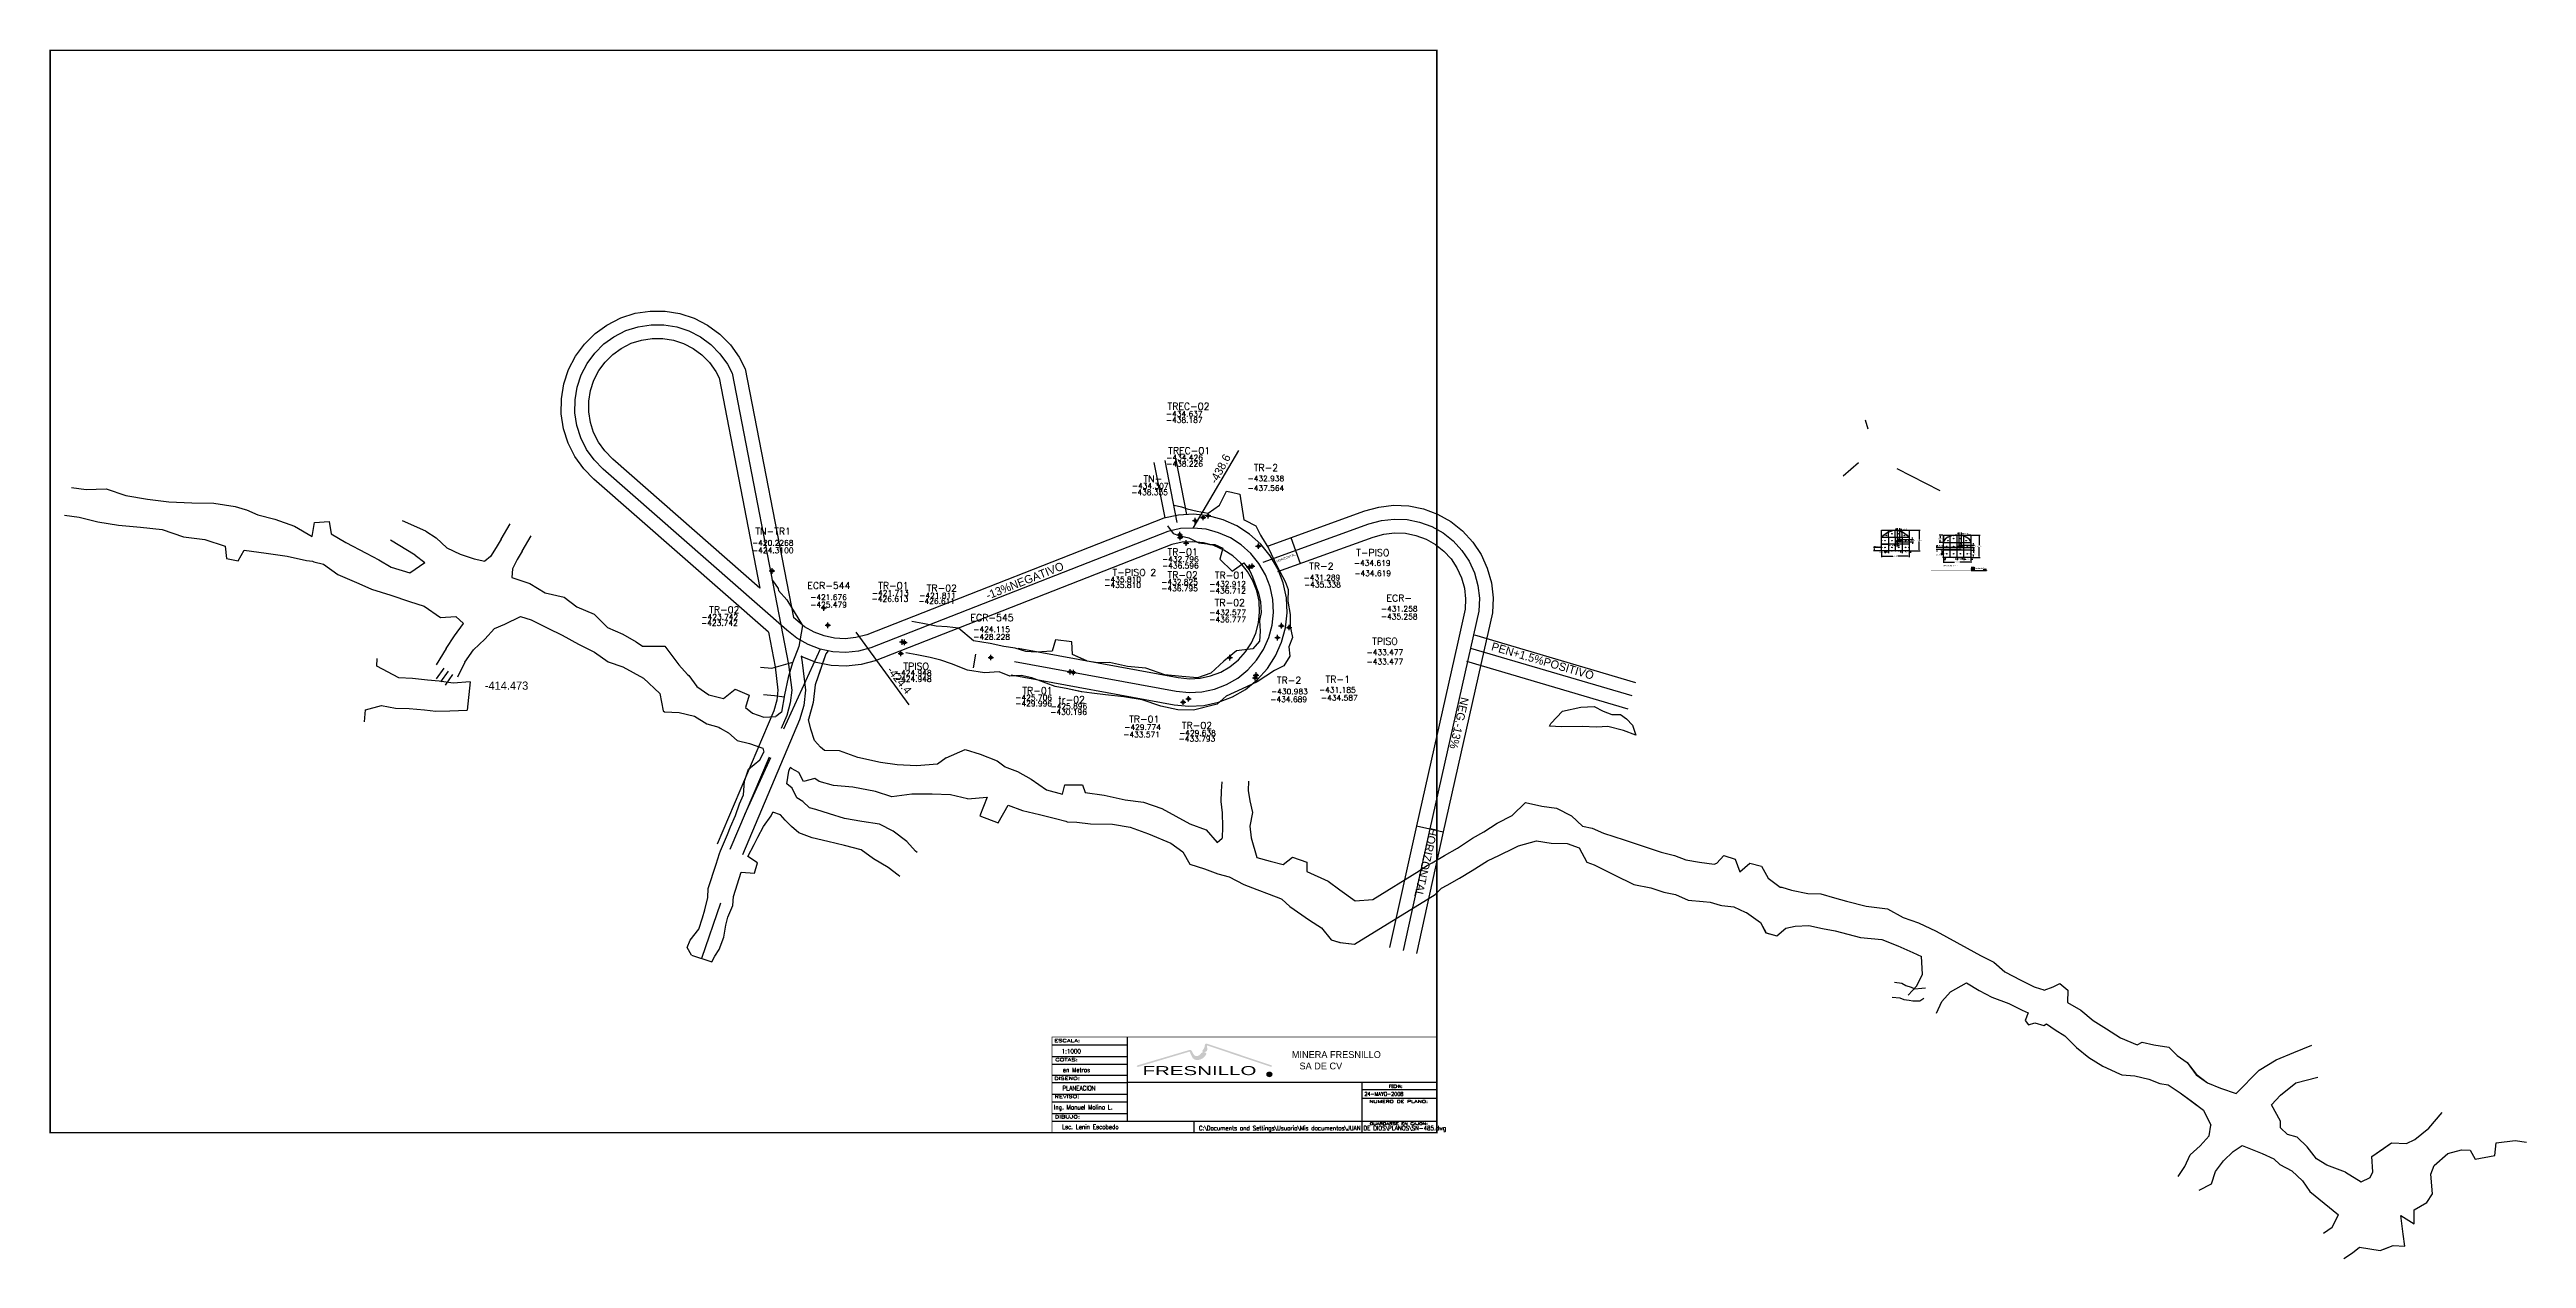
# Model space of a CAD drawing. Extents: x 3 to 13121, y 0 to 10378.
# Drawn here: x 10248 to 10699.7, y 9894 to 10114.4 of the extents above; entities that cross this region are included whole.
import ezdxf
from ezdxf.enums import TextEntityAlignment as Align

# ---------------------------------------------------------------- set-up
doc = ezdxf.new("R2010")
doc.units = 0
doc.header["$MEASUREMENT"] = 0
doc.header["$PDMODE"] = 34
doc.header["$PDSIZE"] = 0.5
for name, color, linetype in [('abajo', 7, 'Continuous'), ('arriba', 7, 'Continuous'), ('F-485-7495-EW-SCR', 4, 'Continuous'), ('Layer 1', 7, 'Continuous'), ('MARGEN', 7, 'Continuous'), ('MTEXT', 7, 'Continuous'), ('PE', 1, 'Continuous'), ('R-420-8477-SE-FIC', 170, 'Continuous'), ('R-420-8477-SE-PROY', 7, 'Continuous'), ('R-420-8477-SE-SCR', 170, 'Continuous'), ('TXT_M', 7, 'Continuous')]:
    doc.layers.add(name, color=color, linetype=linetype)
doc.styles.add('CBF', font='')
doc.styles.add('ROMAND', font='romand', dxfattribs={"width": 0.7})
doc.styles.add('ROMANS', font='romans.shx', dxfattribs={"width": 1.65})
doc.styles.get('CBF').set_extended_font_data('Institucional')
doc.dimstyles.get("Standard").update_dxf_attribs({"dimtxt": 0.18, "dimasz": 0.18, "dimexe": 0.18, "dimexo": 0.0625, "dimgap": 0.09, "dimtad": 0, "dimtih": 1, "dimtoh": 1, "dimdec": 4, "dimzin": 0, "dimdsep": 46, "dimtxsty": 'Standard', "dimcen": 0.09, "dimaunit": 1, "dimadec": 3, "dimazin": 0, "dimtfac": 1, "dimtdec": 4, "dimtofl": 0, "dimtmove": 0, "dimatfit": 3, "dimfxl": 0, "dimtolj": 1, "dimtzin": 0, "dimarcsym": 0})

# ---------------------------------------------------------------- blocks, each defined once
blk = doc.blocks.new('*D6')
at = {"color": 0, "linetype": 'Continuous', "lineweight": -2}
for p, q in [((10585.69, 10022.74), (10585.51, 10022.74)), ((10585.87, 10022.93), (10585.87, 10022.56)), ((10587.12, 10022.93), (10587.12, 10022.56)), ((10587.3, 10022.74), (10587.48, 10022.74))]:
    blk.add_line(p, q, dxfattribs=at)
at = {"color": 0, "linetype": 'Continuous'}
for points in [[(10585.69, 10022.77), (10585.69, 10022.71), (10585.87, 10022.74)], [(10587.3, 10022.77), (10587.3, 10022.71), (10587.12, 10022.74)]]:
    blk.add_solid(points, dxfattribs=at)
at = {"color": 0, "linetype": 'Continuous', "insert": (10586.5, 10022.74), "char_height": 0.18, "attachment_point": 5}
blk.add_mtext('\\A1;1.2500', dxfattribs=at)
blk = doc.blocks.new('*D7')
at = {"color": 0, "linetype": 'Continuous', "lineweight": -2}
for p, q in [((10585.31, 10025.08), (10587.95, 10025.08)), ((10585.31, 10024.66), (10587.95, 10024.66)), ((10587.77, 10025.26), (10587.77, 10025.44)), ((10587.77, 10024.48), (10587.77, 10024.3))]:
    blk.add_line(p, q, dxfattribs=at)
at = {"color": 0, "linetype": 'Continuous'}
for points in [[(10587.74, 10025.26), (10587.8, 10025.26), (10587.77, 10025.08)], [(10587.74, 10024.48), (10587.8, 10024.48), (10587.77, 10024.66)]]:
    blk.add_solid(points, dxfattribs=at)
at = {"color": 0, "linetype": 'Continuous', "insert": (10587.77, 10024.87), "char_height": 0.18, "attachment_point": 5}
blk.add_mtext('\\A1;0.4200', dxfattribs=at)
blk = doc.blocks.new('*D8')
at = {"color": 0, "linetype": 'Continuous', "lineweight": -2}
for p, q in [((10584.69, 10024.81), (10584.69, 10023.8)), ((10585.04, 10024.81), (10585.04, 10023.8)), ((10584.51, 10023.98), (10584.33, 10023.98)), ((10585.22, 10023.98), (10585.4, 10023.98))]:
    blk.add_line(p, q, dxfattribs=at)
at = {"color": 0, "linetype": 'Continuous'}
for points in [[(10584.51, 10024.01), (10584.51, 10023.95), (10584.69, 10023.98)], [(10585.22, 10024.01), (10585.22, 10023.95), (10585.04, 10023.98)]]:
    blk.add_solid(points, dxfattribs=at)
at = {"color": 0, "linetype": 'Continuous', "insert": (10583.83, 10023.98), "char_height": 0.18, "attachment_point": 5}
blk.add_mtext('\\A1;0.3500', dxfattribs=at)
blk = doc.blocks.new('*D9')
at = {"color": 0, "linetype": 'Continuous', "lineweight": -2}
for p, q in [((10582.06, 10023.62), (10580.64, 10023.62)), ((10582.06, 10023), (10580.64, 10023)), ((10580.82, 10023.62), (10580.82, 10023.8)), ((10580.82, 10023.8), (10581, 10023.8)), ((10580.82, 10023.18), (10580.82, 10023.44))]:
    blk.add_line(p, q, dxfattribs=at)
at = {"color": 0, "linetype": 'Continuous'}
for points in [[(10580.79, 10023.44), (10580.85, 10023.44), (10580.82, 10023.62)], [(10580.79, 10023.18), (10580.85, 10023.18), (10580.82, 10023)]]:
    blk.add_solid(points, dxfattribs=at)
at = {"color": 0, "linetype": 'Continuous', "insert": (10581.51, 10023.8), "char_height": 0.18, "attachment_point": 5}
blk.add_mtext('\\A1;0.6250', dxfattribs=at)
blk = doc.blocks.new('*D10')
at = {"color": 0, "linetype": 'Continuous', "lineweight": -2}
for p, q in [((10582.75, 10022.78), (10582.57, 10022.78)), ((10582.75, 10022.93), (10582.75, 10022.6)), ((10583.19, 10022.78), (10582.93, 10022.78)), ((10583.37, 10022.93), (10583.37, 10022.6))]:
    blk.add_line(p, q, dxfattribs=at)
at = {"color": 0, "linetype": 'Continuous'}
for points in [[(10582.93, 10022.81), (10582.93, 10022.75), (10582.75, 10022.78)], [(10583.19, 10022.81), (10583.19, 10022.75), (10583.37, 10022.78)]]:
    blk.add_solid(points, dxfattribs=at)
at = {"color": 0, "linetype": 'Continuous', "insert": (10582.06, 10022.78), "char_height": 0.18, "attachment_point": 5}
blk.add_mtext('\\A1;0.6250', dxfattribs=at)
blk = doc.blocks.new('*D11')
at = {"color": 0, "linetype": 'Continuous', "lineweight": -2}
for p, q in [((10584.86, 10026.95), (10584.68, 10026.95)), ((10585.04, 10025.14), (10585.04, 10027.13)), ((10585.46, 10025.14), (10585.46, 10027.13)), ((10585.64, 10026.95), (10585.82, 10026.95))]:
    blk.add_line(p, q, dxfattribs=at)
at = {"color": 0, "linetype": 'Continuous'}
for points in [[(10584.86, 10026.98), (10584.86, 10026.92), (10585.04, 10026.95)], [(10585.64, 10026.98), (10585.64, 10026.92), (10585.46, 10026.95)]]:
    blk.add_solid(points, dxfattribs=at)
at = {"color": 0, "linetype": 'Continuous', "insert": (10586.31, 10026.95), "char_height": 0.18, "attachment_point": 5}
blk.add_mtext('\\A1;0.4200', dxfattribs=at)
blk = doc.blocks.new('*D12')
at = {"color": 0, "linetype": 'Continuous', "lineweight": -2}
for p, q in [((10587.18, 10026.75), (10589.15, 10026.75)), ((10588.97, 10026.57), (10588.97, 10025.05)), ((10588.97, 10023.18), (10588.97, 10024.69)), ((10587.18, 10023), (10589.15, 10023))]:
    blk.add_line(p, q, dxfattribs=at)
at = {"color": 0, "linetype": 'Continuous'}
for points in [[(10588.94, 10026.57), (10589, 10026.57), (10588.97, 10026.75)], [(10588.94, 10023.18), (10589, 10023.18), (10588.97, 10023)]]:
    blk.add_solid(points, dxfattribs=at)
at = {"color": 0, "linetype": 'Continuous', "insert": (10588.97, 10024.87), "char_height": 0.18, "attachment_point": 5}
blk.add_mtext('\\A1;3.7500', dxfattribs=at)
blk = doc.blocks.new('*D13')
at = {"color": 0, "linetype": 'Continuous', "lineweight": -2}
for p, q in [((10582.12, 10022.93), (10582.12, 10021.85)), ((10582.3, 10022.03), (10584.14, 10022.03)), ((10586.94, 10022.03), (10585.1, 10022.03)), ((10587.12, 10022.93), (10587.12, 10021.85))]:
    blk.add_line(p, q, dxfattribs=at)
at = {"color": 0, "linetype": 'Continuous'}
for points in [[(10582.3, 10022.06), (10582.3, 10022), (10582.12, 10022.03)], [(10586.94, 10022.06), (10586.94, 10022), (10587.12, 10022.03)]]:
    blk.add_solid(points, dxfattribs=at)
at = {"color": 0, "linetype": 'Continuous', "insert": (10584.62, 10022.03), "char_height": 0.18, "attachment_point": 5}
blk.add_mtext('\\A1;5.0000', dxfattribs=at)
blk = doc.blocks.new('*D14')
at = {"color": 0, "linetype": 'Continuous', "lineweight": -2}
for p, q in [((10598.44, 10025.85), (10600.11, 10025.85)), ((10599.93, 10025.67), (10599.93, 10024.01)), ((10598.44, 10021.8), (10600.11, 10021.8)), ((10599.93, 10021.98), (10599.93, 10023.65))]:
    blk.add_line(p, q, dxfattribs=at)
at = {"color": 0, "linetype": 'Continuous'}
for points in [[(10599.9, 10025.67), (10599.96, 10025.67), (10599.93, 10025.85)], [(10599.9, 10021.98), (10599.96, 10021.98), (10599.93, 10021.8)]]:
    blk.add_solid(points, dxfattribs=at)
at = {"color": 0, "linetype": 'Continuous', "insert": (10599.93, 10023.83), "char_height": 0.18, "attachment_point": 5}
blk.add_mtext('\\A1;4.0500', dxfattribs=at)
blk = doc.blocks.new('*D15')
at = {"color": 0, "linetype": 'Continuous', "lineweight": -2}
for p, q in [((10596.77, 10024.04), (10599.07, 10024.04)), ((10598.89, 10024.22), (10598.89, 10024.4)), ((10596.77, 10023.62), (10599.07, 10023.62)), ((10598.89, 10023.44), (10598.89, 10023.26))]:
    blk.add_line(p, q, dxfattribs=at)
at = {"color": 0, "linetype": 'Continuous'}
for points in [[(10598.86, 10024.22), (10598.92, 10024.22), (10598.89, 10024.04)], [(10598.86, 10023.44), (10598.92, 10023.44), (10598.89, 10023.62)]]:
    blk.add_solid(points, dxfattribs=at)
at = {"color": 0, "linetype": 'Continuous', "insert": (10598.89, 10023.83), "char_height": 0.18, "attachment_point": 5}
blk.add_mtext('\\A1;0.4200', dxfattribs=at)
blk = doc.blocks.new('*D16')
at = {"color": 0, "linetype": 'Continuous', "lineweight": -2}
for p, q in [((10596.95, 10021.51), (10596.77, 10021.51)), ((10597.13, 10021.74), (10597.13, 10021.33)), ((10598.38, 10021.74), (10598.38, 10021.33)), ((10598.56, 10021.51), (10598.74, 10021.51))]:
    blk.add_line(p, q, dxfattribs=at)
at = {"color": 0, "linetype": 'Continuous'}
for points in [[(10596.95, 10021.54), (10596.95, 10021.48), (10597.13, 10021.51)], [(10598.56, 10021.54), (10598.56, 10021.48), (10598.38, 10021.51)]]:
    blk.add_solid(points, dxfattribs=at)
at = {"color": 0, "linetype": 'Continuous', "insert": (10597.75, 10021.51), "char_height": 0.18, "attachment_point": 5}
blk.add_mtext('\\A1;1.2500', dxfattribs=at)
blk = doc.blocks.new('*D17')
at = {"color": 0, "linetype": 'Continuous', "lineweight": -2}
for p, q in [((10595.7, 10021.5), (10595.52, 10021.5)), ((10595.88, 10021.74), (10595.88, 10021.32)), ((10597.13, 10021.74), (10597.13, 10021.32)), ((10597.31, 10021.5), (10597.49, 10021.5))]:
    blk.add_line(p, q, dxfattribs=at)
at = {"color": 0, "linetype": 'Continuous'}
for points in [[(10595.7, 10021.53), (10595.7, 10021.47), (10595.88, 10021.5)], [(10597.31, 10021.53), (10597.31, 10021.47), (10597.13, 10021.5)]]:
    blk.add_solid(points, dxfattribs=at)
at = {"color": 0, "linetype": 'Continuous', "insert": (10596.5, 10021.5), "char_height": 0.18, "attachment_point": 5}
blk.add_mtext('\\A1;1.2500', dxfattribs=at)
blk = doc.blocks.new('*D18')
at = {"color": 0, "linetype": 'Continuous', "lineweight": -2}
for p, q in [((10593.31, 10023.15), (10592.9, 10023.15)), ((10593.31, 10022.48), (10592.9, 10022.48)), ((10593.08, 10022.3), (10592.9, 10022.3)), ((10593.08, 10022.97), (10593.08, 10022.66)), ((10593.08, 10022.48), (10593.08, 10022.3))]:
    blk.add_line(p, q, dxfattribs=at)
at = {"color": 0, "linetype": 'Continuous'}
for points in [[(10593.05, 10022.97), (10593.11, 10022.97), (10593.08, 10023.15)], [(10593.05, 10022.66), (10593.11, 10022.66), (10593.08, 10022.48)]]:
    blk.add_solid(points, dxfattribs=at)
at = {"color": 0, "linetype": 'Continuous', "insert": (10592.39, 10022.3), "char_height": 0.18, "attachment_point": 5}
blk.add_mtext('\\A1;0.6750', dxfattribs=at)
blk = doc.blocks.new('*D19')
at = {"color": 0, "linetype": 'Continuous', "lineweight": -2}
for p, q in [((10596.44, 10023.62), (10592.04, 10023.62)), ((10596.44, 10023.27), (10592.04, 10023.27)), ((10592.22, 10023.8), (10592.22, 10023.98)), ((10592.22, 10023.98), (10592.4, 10023.98)), ((10592.22, 10023.09), (10592.22, 10022.91))]:
    blk.add_line(p, q, dxfattribs=at)
at = {"color": 0, "linetype": 'Continuous'}
for points in [[(10592.19, 10023.8), (10592.25, 10023.8), (10592.22, 10023.62)], [(10592.19, 10023.09), (10592.25, 10023.09), (10592.22, 10023.27)]]:
    blk.add_solid(points, dxfattribs=at)
at = {"color": 0, "linetype": 'Continuous', "insert": (10592.89, 10023.98), "char_height": 0.18, "attachment_point": 5}
blk.add_mtext('\\A1;0.3500', dxfattribs=at)
blk = doc.blocks.new('*D20')
at = {"color": 0, "linetype": 'Continuous', "lineweight": -2}
for p, q in [((10598.44, 10023.15), (10599.08, 10023.15)), ((10598.44, 10021.8), (10599.08, 10021.8)), ((10598.9, 10022.97), (10598.9, 10022.66)), ((10598.9, 10021.98), (10598.9, 10022.3))]:
    blk.add_line(p, q, dxfattribs=at)
at = {"color": 0, "linetype": 'Continuous'}
for points in [[(10598.87, 10022.97), (10598.93, 10022.97), (10598.9, 10023.15)], [(10598.87, 10021.98), (10598.93, 10021.98), (10598.9, 10021.8)]]:
    blk.add_solid(points, dxfattribs=at)
at = {"color": 0, "linetype": 'Continuous', "insert": (10598.9, 10022.48), "char_height": 0.18, "attachment_point": 5}
blk.add_mtext('\\A1;1.3500', dxfattribs=at)
blk = doc.blocks.new('*D21')
at = {"color": 0, "linetype": 'Continuous', "lineweight": -2}
for p, q in [((10596.11, 10026.14), (10595.93, 10026.14)), ((10596.29, 10024.1), (10596.29, 10026.32)), ((10596.71, 10024.1), (10596.71, 10026.32)), ((10596.89, 10026.14), (10597.07, 10026.14))]:
    blk.add_line(p, q, dxfattribs=at)
at = {"color": 0, "linetype": 'Continuous'}
for points in [[(10596.11, 10026.17), (10596.11, 10026.11), (10596.29, 10026.14)], [(10596.89, 10026.17), (10596.89, 10026.11), (10596.71, 10026.14)]]:
    blk.add_solid(points, dxfattribs=at)
at = {"color": 0, "linetype": 'Continuous', "insert": (10597.57, 10026.14), "char_height": 0.18, "attachment_point": 5}
blk.add_mtext('\\A1;0.4200', dxfattribs=at)
blk = doc.blocks.new('*D22')
at = {"color": 0, "linetype": 'Continuous', "lineweight": -2}
for p, q in [((10593.31, 10025.85), (10592.63, 10025.85)), ((10593.31, 10024.5), (10592.63, 10024.5)), ((10592.81, 10025.67), (10592.81, 10025.36)), ((10592.81, 10024.68), (10592.81, 10025))]:
    blk.add_line(p, q, dxfattribs=at)
at = {"color": 0, "linetype": 'Continuous'}
for points in [[(10592.78, 10025.67), (10592.84, 10025.67), (10592.81, 10025.85)], [(10592.78, 10024.68), (10592.84, 10024.68), (10592.81, 10024.5)]]:
    blk.add_solid(points, dxfattribs=at)
at = {"color": 0, "linetype": 'Continuous', "insert": (10592.81, 10025.18), "char_height": 0.18, "attachment_point": 5}
blk.add_mtext('\\A1;1.3500', dxfattribs=at)
blk = doc.blocks.new('*D23')
at = {"color": 0, "linetype": 'Continuous', "lineweight": -2}
for p, q in [((10593.38, 10021.74), (10593.38, 10020.79)), ((10593.56, 10020.97), (10595.4, 10020.97)), ((10598.2, 10020.97), (10596.36, 10020.97)), ((10598.38, 10021.74), (10598.38, 10020.79))]:
    blk.add_line(p, q, dxfattribs=at)
at = {"color": 0, "linetype": 'Continuous'}
for points in [[(10593.56, 10021), (10593.56, 10020.94), (10593.38, 10020.97)], [(10598.2, 10021), (10598.2, 10020.94), (10598.38, 10020.97)]]:
    blk.add_solid(points, dxfattribs=at)
at = {"color": 0, "linetype": 'Continuous', "insert": (10595.88, 10020.97), "char_height": 0.18, "attachment_point": 5}
blk.add_mtext('\\A1;5.0000', dxfattribs=at)
blk = doc.blocks.new('mar1a')
at = {"layer": 'PE', "linetype": 'Continuous', "lineweight": 0}
h = blk.add_hatch(color=1, dxfattribs=at)
edge = h.paths.add_edge_path()
edge.add_spline(control_points=[(0.7947, 0.0605), (0.7947, 0.0605), (0.8305, 0.0744), (0.8305, 0.0744), (0.8305, 0.0744), (0.8312, 0.0747), (0.8317, 0.0745), (0.8319, 0.0736), (0.8319, 0.0736), (0.8324, 0.0724), (0.8329, 0.0713), (0.8334, 0.0701), (0.8334, 0.0701), (0.8347, 0.0677), (0.8372, 0.0686), (0.8385, 0.0716), (0.8385, 0.0716), (0.8388, 0.0722), (0.8394, 0.0725), (0.8401, 0.0725), (0.8401, 0.0725), (0.8393, 0.0726), (0.8389, 0.0732), (0.8396, 0.0744), (0.8396, 0.0744), (0.8412, 0.0761), (0.8404, 0.0779), (0.8413, 0.0797), (0.8413, 0.0797), (0.8413, 0.0797), (0.8413, 0.0797), (0.8413, 0.0797), (0.8413, 0.0797), (0.8414, 0.0801), (0.8418, 0.0803), (0.8422, 0.0801), (0.8422, 0.0801), (0.8422, 0.0801), (0.8865, 0.0606), (0.8865, 0.0606), (0.8865, 0.0606), (0.8869, 0.0604), (0.8871, 0.06), (0.8869, 0.0597), (0.8869, 0.0597), (0.8869, 0.0597), (0.8869, 0.0597), (0.8869, 0.0597), (0.8869, 0.0597), (0.8868, 0.0593), (0.8863, 0.0592), (0.886, 0.0593), (0.886, 0.0593), (0.886, 0.0593), (0.8426, 0.0784), (0.8426, 0.0784), (0.8426, 0.0784), (0.8426, 0.0784), (0.8424, 0.0785), (0.8424, 0.0785), (0.8424, 0.0785), (0.842, 0.0768), (0.8435, 0.0754), (0.8423, 0.0735), (0.8423, 0.0735), (0.842, 0.0729), (0.8411, 0.0725), (0.8403, 0.0725), (0.8403, 0.0725), (0.8414, 0.0723), (0.8424, 0.0714), (0.8418, 0.0701), (0.8418, 0.0701), (0.8392, 0.0643), (0.8332, 0.0637), (0.832, 0.0686), (0.832, 0.0686), (0.8316, 0.0699), (0.831, 0.0715), (0.8305, 0.0729), (0.8305, 0.0729), (0.8305, 0.0729), (0.7953, 0.0592), (0.7953, 0.0592), (0.7953, 0.0592), (0.7949, 0.0591), (0.7945, 0.0592), (0.7943, 0.0596), (0.7943, 0.0596), (0.7943, 0.0596), (0.7943, 0.0596), (0.7943, 0.0596), (0.7943, 0.0596), (0.7942, 0.06), (0.7944, 0.0604), (0.7947, 0.0605)], knot_values=[0, 0, 0, 0, 0.041667, 0.041667, 0.041667, 0.041667, 0.083333, 0.083333, 0.083333, 0.083333, 0.125, 0.125, 0.125, 0.125, 0.166667, 0.166667, 0.166667, 0.166667, 0.208333, 0.208333, 0.208333, 0.208333, 0.25, 0.25, 0.25, 0.25, 0.291667, 0.291667, 0.291667, 0.291667, 0.333333, 0.333333, 0.333333, 0.333333, 0.375, 0.375, 0.375, 0.375, 0.416667, 0.416667, 0.416667, 0.416667, 0.458333, 0.458333, 0.458333, 0.458333, 0.5, 0.5, 0.5, 0.5, 0.541667, 0.541667, 0.541667, 0.541667, 0.583333, 0.583333, 0.583333, 0.583333, 0.625, 0.625, 0.625, 0.625, 0.666667, 0.666667, 0.666667, 0.666667, 0.708333, 0.708333, 0.708333, 0.708333, 0.75, 0.75, 0.75, 0.75, 0.791667, 0.791667, 0.791667, 0.791667, 0.833333, 0.833333, 0.833333, 0.833333, 0.875, 0.875, 0.875, 0.875, 0.916667, 0.916667, 0.916667, 0.916667, 0.958333, 0.958333, 0.958333, 0.958333, 1, 1, 1, 1], degree=3, periodic=0)
at = {"layer": 'Layer 1'}
for points, knots in [([(0.8852, 0.0542), (0.8862, 0.0542), (0.887, 0.0534), (0.887, 0.0524), (0.887, 0.0524), (0.887, 0.0514), (0.8862, 0.0506), (0.8852, 0.0506), (0.8852, 0.0506), (0.8842, 0.0506), (0.8834, 0.0514), (0.8834, 0.0524), (0.8834, 0.0524), (0.8834, 0.0534), (0.8842, 0.0542), (0.8852, 0.0542)], [0, 0, 0, 0, 0.25, 0.25, 0.25, 0.25, 0.5, 0.5, 0.5, 0.5, 0.75, 0.75, 0.75, 0.75, 1, 1, 1, 1]), ([(0.8852, 0.0539), (0.886, 0.0539), (0.8867, 0.0532), (0.8867, 0.0524), (0.8867, 0.0524), (0.8867, 0.0516), (0.886, 0.0509), (0.8852, 0.0509), (0.8852, 0.0509), (0.8844, 0.0509), (0.8837, 0.0516), (0.8837, 0.0524), (0.8837, 0.0524), (0.8837, 0.0532), (0.8844, 0.0539), (0.8852, 0.0539)], [0, 0, 0, 0, 0.25, 0.25, 0.25, 0.25, 0.5, 0.5, 0.5, 0.5, 0.75, 0.75, 0.75, 0.75, 1, 1, 1, 1]), ([(0.8857, 0.0524), (0.8858, 0.0524), (0.8859, 0.0525), (0.886, 0.0525), (0.886, 0.0525), (0.8861, 0.0526), (0.8861, 0.0528), (0.8861, 0.0529), (0.8861, 0.0529), (0.8861, 0.053), (0.8861, 0.0531), (0.886, 0.0532), (0.886, 0.0532), (0.886, 0.0533), (0.8859, 0.0534), (0.8858, 0.0534), (0.8858, 0.0534), (0.8857, 0.0534), (0.8856, 0.0534), (0.8854, 0.0534), (0.8854, 0.0534), (0.8854, 0.0534), (0.8845, 0.0534), (0.8845, 0.0534), (0.8845, 0.0534), (0.8845, 0.0534), (0.8845, 0.0514), (0.8845, 0.0514), (0.8845, 0.0514), (0.8845, 0.0514), (0.8848, 0.0514), (0.8848, 0.0514), (0.8848, 0.0514), (0.8848, 0.0514), (0.8848, 0.0523), (0.8848, 0.0523), (0.8848, 0.0523), (0.8848, 0.0523), (0.8854, 0.0523), (0.8854, 0.0523), (0.8854, 0.0523), (0.8854, 0.0523), (0.8859, 0.0514), (0.8859, 0.0514), (0.8859, 0.0514), (0.8859, 0.0514), (0.8863, 0.0514), (0.8863, 0.0514), (0.8863, 0.0514), (0.8863, 0.0514), (0.8857, 0.0524), (0.8857, 0.0524)], [0, 0, 0, 0, 0.076923, 0.076923, 0.076923, 0.076923, 0.153846, 0.153846, 0.153846, 0.153846, 0.230769, 0.230769, 0.230769, 0.230769, 0.307692, 0.307692, 0.307692, 0.307692, 0.384615, 0.384615, 0.384615, 0.384615, 0.461538, 0.461538, 0.461538, 0.461538, 0.538462, 0.538462, 0.538462, 0.538462, 0.615385, 0.615385, 0.615385, 0.615385, 0.692308, 0.692308, 0.692308, 0.692308, 0.769231, 0.769231, 0.769231, 0.769231, 0.846154, 0.846154, 0.846154, 0.846154, 0.923077, 0.923077, 0.923077, 0.923077, 1, 1, 1, 1]), ([(0.8848, 0.0526), (0.8848, 0.0526), (0.8853, 0.0526), (0.8853, 0.0526), (0.8853, 0.0526), (0.8855, 0.0526), (0.8856, 0.0526), (0.8856, 0.0526), (0.8856, 0.0526), (0.8857, 0.0526), (0.8858, 0.0527), (0.8858, 0.0527), (0.8858, 0.0527), (0.8858, 0.0528), (0.8858, 0.0528), (0.8858, 0.0529), (0.8858, 0.0529), (0.8858, 0.053), (0.8858, 0.0531), (0.8857, 0.0531), (0.8857, 0.0531), (0.8857, 0.0532), (0.8856, 0.0532), (0.8854, 0.0532), (0.8854, 0.0532), (0.8854, 0.0532), (0.8848, 0.0532), (0.8848, 0.0532), (0.8848, 0.0532), (0.8848, 0.0532), (0.8848, 0.0526), (0.8848, 0.0526)], [0, 0, 0, 0, 0.125, 0.125, 0.125, 0.125, 0.25, 0.25, 0.25, 0.25, 0.375, 0.375, 0.375, 0.375, 0.5, 0.5, 0.5, 0.5, 0.625, 0.625, 0.625, 0.625, 0.75, 0.75, 0.75, 0.75, 0.875, 0.875, 0.875, 0.875, 1, 1, 1, 1])]:
    blk.add_open_spline(points, degree=3, knots=knots, dxfattribs=at)
at = {"layer": 'MARGEN', "const_width": 0.001}
blk.add_lwpolyline([(0.0493, 0.9722), (1, 0.9722), (1, 0), (0.0493, 0)], close=True, dxfattribs=at)
at = {"layer": 'MARGEN'}
for points in [[(0.7362, 0.0789), (0.7877, 0.0789)], [(0.7362, 0.0685), (0.7877, 0.0685)], [(0.7362, 0.0615), (0.7877, 0.0615)], [(0.7362, 0.0518), (0.7877, 0.0518)], [(0.7362, 0.0452), (0.7877, 0.0452)], [(0.7362, 0.0348), (0.7877, 0.0348)], [(0.9485, 0.0389), (0.9994, 0.0389)], [(0.7362, 0.0278), (0.7877, 0.0278)], [(0.7362, 0.0174), (0.7877, 0.0174)], [(0.9485, 0.031), (0.9994, 0.031)], [(0.7362, 0.0104), (0.9485, 0.0104)], [(0.9485, 0.0104), (0.9994, 0.0104)]]:
    blk.add_lwpolyline(points, dxfattribs=at)
at = {"layer": 'TXT_M'}
for points, const_width in [([(1, 0.0859), (0.7362, 0.0859), (0.7362, 0)], 0.0005), ([(1, 0.0452), (0.7877, 0.0452)], 0.001)]:
    blk.add_lwpolyline(points, dxfattribs=dict(at, const_width=const_width))
for points in [[(0.7877, 0.0859), (0.7877, 0.0104)], [(0.9485, 0.0452), (0.9485, 0)], [(0.8333, 0.0104), (0.8333, 0)]]:
    blk.add_lwpolyline(points, dxfattribs=at)
at = {"layer": 'MARGEN', "style": 'ROMAND', "width": 0.7, "flags": 4}
for tag, height, p in [('TITULO', 0.0065, (0.8674, 0.0328)), ('TITULO', 0.0065, (0.8674, 0.0239)), ('TITULO', 0.0065, (0.8674, 0.015)), ('NUMERO', 0.0112, (0.9743, 0.0127)), ('CAJON', 0.00446, (0.9752, 0.0016))]:
    blk.add_attdef(tag, text='', height=height, dxfattribs=at).set_placement(p, align=Align.CENTER)
at = {"layer": 'MTEXT', "style": 'ROMAND', "width": 0.7, "flags": 4}
for tag, p, height in [('ESCALA', (0.7428, 0.0712), 0.004), ('DISENO', (0.7434, 0.0381), 0.004), ('FECHA', (0.9504, 0.0331), 0.0035), ('REVISO', (0.7375, 0.021), 0.004), ('ARCHIVO', (0.8369, 0.0022), 0.004)]:
    blk.add_attdef(tag, p, '', height=height, dxfattribs=at)
at = {"layer": 'MTEXT', "style": 'ROMAND', "width": 0.7}
for tag, p in [('COTAS', (0.7436, 0.0544)), ('NOMBRE', (0.7431, 0.0033))]:
    blk.add_attdef(tag, p, '', height=0.004, dxfattribs=at)
at = {"layer": 'TXT_M'}
for s, height, style, width, p in [('ESCALA:', 0.0028, 'ROMANS', 1.2, (0.7377, 0.0814)), ('COTAS:', 0.0028, 'ROMANS', 1.2, (0.7384, 0.0642)), ('FRESNILLO ', 0.00805, 'CBF', 1.305595, (0.7982, 0.0518)), ('DISENO:', 0.0028, 'ROMANS', 1.2, (0.7377, 0.0474)), ('REVISO:', 0.0028, 'ROMANS', 1.2, (0.7379, 0.0312)), ('DIBUJO:', 0.0028, 'ROMANS', 1.2, (0.7381, 0.0129))]:
    blk.add_text(s, height=height, dxfattribs=dict(at, style=style, width=width)).set_placement(p)
for s, height, style, width, p in [('FECHA:', 0.0028, 'ROMAND', 0.7, (0.9718, 0.0403)), ('NUMERO DE PLANO:', 0.0025, 'ROMANS', 1.2, (0.9738, 0.0268)), ('GUARDARSE EN CAJON:', 0.002125, 'ROMANS', 1.2, (0.9739, 0.0071))]:
    blk.add_text(s, height=height, dxfattribs=dict(at, style=style, width=width)).set_placement(p, align=Align.CENTER)
at = {"layer": 'TXT_M', "insert": (0.9006, 0.0733), "char_height": 0.00615, "width": 0.121713, "attachment_point": 1, "style": 'CBF'}
blk.add_mtext('MINERA FRESNILLO\\P   SA DE CV', dxfattribs=at)
blk = doc.blocks.new('F2')
blk.add_point((0, 0))
at = {"style": 'ROMAND'}
for tag, height, p in [('NOMBRE', 1.25, (0.2, 6.62)), ('CIELO', 1, (0.14, 4.62)), ('PISO', 1, (0.14, 3.25))]:
    blk.add_attdef(tag, text='', height=height, dxfattribs=at).set_placement(p, align=Align.CENTER)
at = {"style": 'ROMANS', "flags": 1}
for tag, p in [('LOCALIZACION', (-0.07, -4.93)), ('MINA', (-0.07, -3.26)), ('ESTRUCTURA', (-0.07, -6.62)), ('NIVEL', (-0.07, -8.29)), ('OBRA', (-0.07, -10.12)), ('ATRAS', (-0.07, -13.48)), ('FECHA', (-0.07, -11.79)), ('TOPOGRAFO', (2.67, -15.3))]:
    blk.add_attdef(tag, text='', height=1.25, dxfattribs=at).set_placement(p, align=Align.CENTER)

msp = doc.modelspace()

# ---------------------------------------------------------------- linework, layer by layer
at = {"color": 2, "linetype": 'Continuous'}
for points in [[(10579.65325, 10045.16618), (10579.18494, 10046.83985)], [(10577.89498, 10039.03539), (10575.10385, 10036.60652)], [(10592.77105, 10033.91627), (10584.94563, 10037.95154)]]:
    msp.add_lwpolyline(points, dxfattribs=at)
at = {"color": 3, "linetype": 'Continuous'}
for points in [[(10451.44701, 10029.01179), (10449.47561, 10039.12059)], [(10455.4054, 10029.61158), (10453.40165, 10039.88624)], [(10470.29069, 10023.92835), (10487.8492, 10030.28335), (10490.39894, 10030.99098), (10493.11318, 10031.30551), (10495.8699, 10031.20038), (10498.55916, 10030.65084), (10501.13278, 10029.69592), (10503.52815, 10028.35217), (10505.68836, 10026.63568), (10507.54427, 10024.61636), (10509.06153, 10022.32879), (10510.20303, 10019.83613), (10510.95039, 10017.19702), (10511.26612, 10014.4607), (10511.14821, 10011.68968), (10509.57942, 10004.72138), (10502.16029, 9971.76684), (10497.2816, 9949.59378)], [(10471.99232, 10019.22681), (10489.3708, 10025.51665), (10491.36106, 10026.06902), (10493.30682, 10026.29449), (10495.2701, 10026.21962), (10497.18084, 10025.82916), (10499.02722, 10025.14408), (10500.73185, 10024.18783), (10502.27164, 10022.96432), (10503.59573, 10021.52364), (10504.67847, 10019.89121), (10505.49697, 10018.10387), (10506.02961, 10016.22298), (10506.25388, 10014.2793), (10506.17179, 10012.35032), (10504.70151, 10005.81955), (10497.27971, 9972.85316), (10492.3984, 9950.66822)], [(10507.84503, 10007.66913), (10537.26456, 9999.02766)], [(10506.4359, 10002.8718), (10535.85544, 9994.23034)]]:
    msp.add_lwpolyline(points, dxfattribs=at)
at = {"color": 1, "linetype": 'Continuous'}
msp.add_lwpolyline([(10453.65314, 10028.14802), (10451.43863, 10039.50342)], dxfattribs=at)
for points, elevation in [([(10456.57824, 10027.16821), (10464.90292, 10041.31223)], -399.5838), ([(10469.30815, 10020.91403), (10488.61, 10027.9), (10490.88, 10028.53), (10493.21, 10028.8), (10495.57, 10028.71), (10497.87, 10028.24), (10500.08, 10027.42), (10502.13, 10026.27), (10503.98, 10024.8), (10505.57, 10023.07), (10506.87, 10021.11), (10507.85, 10018.97), (10508.49, 10016.71), (10508.76, 10014.37), (10508.66, 10012.02), (10507.14046, 10005.27046), (10499.72, 9972.31), (10494.84, 9950.131)], -433.5718), ([(10395.01, 10008.18), (10404.73144, 9994.95702)], -399.5838), ([(10507.14046, 10005.27046), (10536.56, 9996.629)], -433.5718)]:
    msp.add_lwpolyline(points, dxfattribs=dict(at, elevation=elevation))
at = {"color": 3, "linetype": 'Continuous'}
for points, elevation in [([(10476.11103, 10020.65866), (10474.44942, 10025.37454)], -433.5718), ([(10497.27971, 9972.85316), (10502.16029, 9971.76684)], -448.6838)]:
    msp.add_lwpolyline(points, dxfattribs=dict(at, elevation=elevation))
at = {"color": 5, "linetype": 'Continuous'}
for points in [[(10582.12019, 10025.49514), (10582.12019, 10026.74514), (10583.37019, 10026.74514), (10584.62019, 10026.74514), (10585.87019, 10026.74514), (10587.12019, 10026.74514), (10587.12019, 10025.49514)], [(10582.12019, 10025.49514), (10583.37019, 10025.49514), (10583.37019, 10024.24514)], [(10587.12019, 10024.24514), (10585.87019, 10024.24514), (10584.62019, 10024.24514), (10583.37019, 10024.24514), (10582.12019, 10024.24514), (10582.12019, 10025.49514)], [(10587.12019, 10022.99514), (10585.87019, 10022.99514), (10584.62019, 10022.99514), (10583.37019, 10022.99514), (10582.12019, 10022.99514), (10582.12019, 10024.24514)], [(10582.12019, 10024.24514), (10583.37019, 10024.24514), (10583.37019, 10022.99514)], [(10583.37019, 10025.49514), (10583.37019, 10026.74514)], [(10583.37019, 10025.49514), (10584.62019, 10025.49514), (10585.87019, 10025.49514), (10587.12019, 10025.49514)], [(10584.62019, 10025.49514), (10584.62019, 10026.74514)], [(10584.62019, 10025.49514), (10584.62019, 10024.24514)], [(10584.62019, 10024.24514), (10584.62019, 10022.99514)], [(10585.87019, 10025.49514), (10585.87019, 10026.74514)], [(10585.87019, 10025.49514), (10585.87019, 10024.24514)], [(10585.87019, 10024.24514), (10585.87019, 10022.99514)], [(10587.12019, 10025.49514), (10587.12019, 10024.24514)], [(10587.12019, 10024.24514), (10587.12019, 10022.99514)], [(10593.37662, 10021.80345), (10593.37662, 10023.15345), (10593.37662, 10024.50345), (10593.37662, 10025.85345)], [(10593.37662, 10025.85345), (10598.37662, 10025.85345)], [(10598.37662, 10025.85345), (10598.37662, 10024.50345), (10598.37662, 10023.15345), (10598.37662, 10021.80345), (10597.12662, 10021.80345), (10595.87662, 10021.80345), (10597.12662, 10021.80345), (10595.87662, 10021.80345), (10594.62662, 10021.80345), (10593.37662, 10021.80345)], [(10593.37662, 10025.85345), (10593.37662, 10025.17845)], [(10593.37662, 10024.50345), (10598.37662, 10024.50345)], [(10594.62662, 10021.80345), (10594.62662, 10025.85345)], [(10595.87662, 10021.80345), (10595.87662, 10025.85345)], [(10597.12662, 10021.80345), (10597.12662, 10025.85345)], [(10598.37662, 10025.85345), (10597.70162, 10025.85345)], [(10598.37662, 10025.85345), (10598.37662, 10025.17845)], [(10598.37662, 10023.15345), (10593.37662, 10023.15345)], [(10593.37662, 10021.80345), (10593.37662, 10021.40345), (10593.77662, 10021.40345), (10593.77662, 10021.80345)]]:
    msp.add_lwpolyline(points, dxfattribs=at)
for points, elevation in [([(10324.70711, 9999.13742), (10321.58164, 9998.88195), (10319.02708, 9999.2672), (10316.94377, 9999.3987), (10314.18078, 9999.70656), (10311.70275, 9999.88204), (10307.70174, 10001.97772), (10307.72257, 10003.38109)], -409.9731), ([(10416.86401, 10004.16018), (10416.41174, 10001.70143)], -428.06744), ([(10324.70711, 9999.13742), (10324.13129, 9993.9694)], -409.9731), ([(10305.42071, 9991.83667), (10305.61, 9994.02845), (10308.53915, 9994.80111), (10311.08263, 9994.31648), (10313.57174, 9994.24038), (10316.3458, 9994.03191), (10318.41804, 9993.80102), (10321.0169, 9993.81332), (10324.13129, 9993.9694)], -407.15284), ([(10370.37466, 9958.77758), (10366.89783, 9948.70984)], -421.5702), ([(10365.09241, 9949.28762), (10368.80684, 9948.0989)], -421.44535)]:
    msp.add_lwpolyline(points, dxfattribs=dict(at, elevation=elevation))
at = {"color": 3, "linetype": 'Continuous', "elevation": -370.24352}
msp.add_lwpolyline([(10521.57208, 9991.06367), (10521.79074, 9991.5243), (10523.90264, 9993.77815), (10527.27442, 9994.47873), (10529.67558, 9994.59802), (10531.32412, 9993.77204), (10532.92432, 9993.16439), (10534.47655, 9993.18736), (10535.61578, 9992.38606), (10536.65768, 9991.19678), (10537.27826, 9989.42001), (10535.03235, 9990.26567), (10532.21282, 9991.00677), (10530.11766, 9990.83399), (10527.49625, 9990.96621), (10523.73898, 9990.91045)], close=True, dxfattribs=at)
at = {"color": 5, "linetype": 'Continuous'}
for centre, radius in [((10582.12019, 10025.49514), 0.05), ((10582.12019, 10024.87014), 0.05), ((10582.12019, 10024.24514), 0.05), ((10582.51391, 10025.86207), 0.05), ((10582.74519, 10024.87014), 0.05), ((10582.96861, 10025.81268), 0.05), ((10582.97052, 10026.18416), 0.05), ((10583.37019, 10025.49514), 0.05), ((10583.37019, 10024.24514), 0.05), ((10583.37068, 10026.39654), 0.05), ((10583.88139, 10026.60069), 0.05), ((10583.99519, 10026.12014), 0.05), ((10583.99519, 10024.87014), 0.05), ((10584.62019, 10026.74514), 0.05), ((10584.62019, 10025.49514), 0.05), ((10584.62019, 10024.24514), 0.05), ((10584.68519, 10024.87014), 0.03), ((10585.03519, 10024.87014), 0.1016), ((10585.03519, 10024.66014), 0.1016), ((10585.03519, 10024.87014), 0.05), ((10585.03519, 10024.66014), 0.05), ((10585.03519, 10025.08014), 0.03), ((10585.24519, 10025.08014), 0.1016), ((10585.24519, 10024.87014), 0.1016), ((10585.24519, 10026.12014), 0.05), ((10585.24519, 10025.08014), 0.05), ((10585.24519, 10024.87014), 0.05), ((10585.24519, 10025.43014), 0.03), ((10585.24519, 10024.66014), 0.03), ((10585.24519, 10024.31014), 0.03), ((10585.35709, 10026.60146), 0.05), ((10585.45519, 10024.87014), 0.1016), ((10585.45519, 10024.66014), 0.1016), ((10585.45519, 10024.87014), 0.05), ((10585.45519, 10024.66014), 0.05), ((10585.45519, 10025.08014), 0.03), ((10585.80519, 10024.87014), 0.03), ((10585.87019, 10026.40258), 0.05), ((10585.87019, 10025.49514), 0.05), ((10585.87019, 10024.24514), 0.05), ((10586.27257, 10026.18831), 0.05), ((10586.2746, 10025.81079), 0.05), ((10586.49519, 10024.87014), 0.05), ((10586.72781, 10025.8651), 0.05), ((10587.12019, 10025.49514), 0.05), ((10587.12019, 10024.87014), 0.05), ((10587.12019, 10024.24514), 0.05), ((10593.37662, 10024.50345), 0.05), ((10593.59803, 10025.05889), 0.05), ((10594.20141, 10025.50553), 0.05), ((10594.21473, 10024.86754), 0.05), ((10594.62662, 10025.67258), 0.05), ((10594.62662, 10024.50345), 0.05), ((10595.20277, 10025.80348), 0.05), ((10595.25162, 10025.24479), 0.05), ((10595.87662, 10025.85345), 0.05), ((10595.87662, 10024.50345), 0.05), ((10596.29162, 10024.03845), 0.05), ((10596.50162, 10024.03845), 0.09), ((10596.50162, 10024.03845), 0.0594), ((10596.50162, 10025.24479), 0.05), ((10596.50162, 10024.38845), 0.05), ((10596.55745, 10025.80242), 0.05), ((10596.71162, 10024.03845), 0.05), ((10597.12662, 10025.67258), 0.05), ((10597.12662, 10024.50345), 0.05), ((10597.54082, 10024.86568), 0.05), ((10597.55316, 10025.50489), 0.05), ((10598.15521, 10025.05889), 0.05), ((10598.37662, 10024.50345), 0.05), ((10582.12019, 10023.62014), 0.05), ((10582.12019, 10022.99514), 0.05), ((10582.74519, 10023.62014), 0.05), ((10582.74519, 10022.99514), 0.05), ((10583.99519, 10023.62014), 0.05), ((10583.99519, 10022.99514), 0.05), ((10584.62019, 10022.99514), 0.05), ((10585.24519, 10023.62014), 0.05), ((10585.24519, 10022.99514), 0.05), ((10586.49519, 10023.62014), 0.05), ((10586.49519, 10022.99514), 0.05), ((10587.12019, 10023.62014), 0.05), ((10587.12019, 10022.99514), 0.05), ((10593.37662, 10023.82845), 0.05), ((10593.37662, 10023.15345), 0.05), ((10593.37662, 10022.47845), 0.05), ((10593.37662, 10021.80345), 0.05), ((10593.5682, 10021.48178), 0.05), ((10594.00162, 10023.82845), 0.05), ((10594.00162, 10022.47845), 0.05), ((10594.00162, 10021.80345), 0.05), ((10594.62662, 10023.15345), 0.05), ((10595.25162, 10023.82845), 0.05), ((10595.25162, 10022.47845), 0.05), ((10595.25162, 10021.80345), 0.05), ((10595.87662, 10023.15345), 0.05), ((10595.87662, 10021.80345), 0.05), ((10595.94162, 10023.82845), 0.05), ((10596.29162, 10023.82845), 0.09), ((10596.29162, 10023.61845), 0.09), ((10596.29162, 10023.82845), 0.05774), ((10596.29162, 10023.61845), 0.05742), ((10596.50162, 10023.82845), 0.09), ((10596.50162, 10023.82845), 0.05803), ((10596.50162, 10023.61845), 0.05), ((10596.50162, 10023.26845), 0.05), ((10596.50162, 10022.47845), 0.05), ((10596.50162, 10021.80345), 0.05), ((10596.71162, 10023.82845), 0.09), ((10596.71162, 10023.61845), 0.09), ((10596.71162, 10023.82845), 0.05955), ((10596.71162, 10023.61845), 0.05779), ((10597.06162, 10023.82845), 0.05), ((10597.12662, 10023.15345), 0.05), ((10597.75162, 10023.82845), 0.05), ((10597.75162, 10022.47845), 0.05), ((10597.75162, 10021.80345), 0.05), ((10598.37662, 10023.82845), 0.05), ((10598.37662, 10023.15345), 0.05), ((10598.37662, 10022.47845), 0.05), ((10598.37662, 10021.80345), 0.05)]:
    msp.add_circle(centre, radius, dxfattribs=at)
for centre, radius, start, end in [((10585.06555, 10022.72943), 4.04033, 96.3284391, 137.5107155), ((10584.21203, 10022.80382), 3.9624, 42.0593438, 84.0875558)]:
    msp.add_arc(centre, radius, start, end, dxfattribs=at)
msp.add_ellipse((10595.87662, 10024.50345), major_axis=(-2.5, 0), ratio=0.54, start_param=3.104568908, end_param=6.320209053, dxfattribs=at)
at = {"layer": 'abajo', "color": 5, "linetype": 'Continuous'}
msp.add_polyline3d([(10440.5963, 9996.77539, -431.29842), (10438.09354, 9997.07178, -430.85809), (10436.22734, 9997.30914, -430.47356), (10436.13006, 9997.32681, -430.45858), (10433.42408, 9997.92, -430.13928), (10431.67304, 9998.23809, -429.66973), (10431.3812, 9998.29111, -429.6248), (10429.78105, 9998.88669, -429.37023)], dxfattribs=at)
at = {"layer": 'arriba', "color": 5, "linetype": 'Continuous'}
msp.add_polyline3d([(10440.5963, 9996.77539, -426.29842), (10438.09354, 9997.07178, -426.15809), (10436.22734, 9997.30914, -426.07356), (10436.22734, 9997.30914, -426.07356), (10433.42408, 9997.92, -425.53928), (10431.67304, 9998.23809, -425.36973), (10431.3812, 9998.29111, -425.3248), (10429.78105, 9998.88669, -425.17023)], dxfattribs=at)
at = {"layer": 'F-485-7495-EW-SCR', "color": 4, "linetype": 'Continuous'}
for points, elevation in [([(10314.64652, 10022.22795), (10310.15457, 10024.96478)], -420.83068), ([(10316.64612, 10026.59162), (10312.38503, 10028.48417)], -420.83068), ([(10330.34206, 10025.14992), (10331.97644, 10027.90111)], -425.57883), ([(10330.34206, 10025.14992), (10331.97643, 10027.90107)], -422.27883), ([(10330.34206, 10025.14992), (10331.97641, 10027.90101)], -422.27883), ([(10334.16534, 10022.97218), (10335.7997, 10025.72339)], -425.57883), ([(10334.16534, 10022.97218), (10335.79971, 10025.72334)], -422.27883), ([(10379.81056, 10017.62289), (10379.90724, 10017.51717), (10380.85011, 10016.12577), (10380.91995, 10015.78587), (10382.47112, 10014.09492), (10385.3008, 10009.364), (10384.64167, 10005.57539), (10383.50875, 10002.56767), (10382.67421, 9999.89308), (10382.02361, 9996.75357), (10381.46947, 9993.58769), (10380.43614, 9992.81638)], -424.28854), ([(10379.90923, 10017.51712), (10380.85019, 10016.12564), (10380.92005, 10015.7858), (10382.47125, 10014.09488), (10385.30083, 10009.3641), (10384.64167, 10005.57539), (10383.50875, 10002.56767), (10382.67421, 9999.89308), (10382.02361, 9996.75357), (10381.46947, 9993.58769), (10380.43614, 9992.81638)], -419.90343), ([(10320.30246, 10005.1834), (10318.48033, 10002.2427)], -420.12418), ([(10320.30246, 10005.1834), (10318.48052, 10002.24286)], -424.32418), ([(10319.87684, 10001.61911), (10318.50046, 9999.69147)], 422.36426), ([(10323.70668, 10002.72346), (10322.38992, 9999.94373)], -424.32418), ([(10323.70668, 10002.72346), (10322.39004, 9999.94375)], -420.12418), ([(10389.9949, 10004.77004), (10389.56129, 10004.231), (10388.52484, 10001.19693), (10387.59382, 9998.5487), (10387.23261, 9995.33011), (10386.38909, 9992.24331), (10386.38909, 9992.24331)], -425.44911), ([(10389.9949, 10004.77004), (10389.56129, 10004.231), (10387.59382, 9998.5487), (10387.23261, 9995.33011), (10386.38909, 9992.24331), (10386.38909, 9992.24331)], -421.64911), ([(10321.50451, 10000.45692), (10320.12813, 9998.52928)], 422.36426), ([(10377.09297, 9966.11685), (10375.34248, 9967.27334)], -421.73431), ([(10377.09297, 9966.11685), (10375.34251, 9967.27334)], -425.93431), ([(10489.32515, 9959.41463), (10497.79752, 9964.67686)], -419.61928), ([(10489.32515, 9959.41463), (10497.79752, 9964.67686)], -424.11928), ([(10486.00624, 9951.30752), (10500.67314, 9960.34433)], -424.11928), ([(10486.00635, 9951.30749), (10500.67314, 9960.34433)], -419.61928), ([(10636.01663, 9931.01757), (10636.01663, 9931.01757), (10637.87057, 9929.74657), (10639.492, 9927.45177), (10641.55072, 9926.04161), (10641.55072, 9926.04161), (10643.95315, 9925.05881), (10646.79501, 9924.09032), (10650.95806, 9928.35187), (10654.08308, 9930.22724), (10657.30447, 9931.52777), (10660.60185, 9932.89308)], -424.57073), ([(10636.01663, 9931.01757), (10637.87057, 9929.74657), (10639.46491, 9927.60695), (10641.55072, 9926.04161), (10643.95315, 9925.05881), (10646.795, 9924.09037), (10646.79501, 9924.09032), (10650.95806, 9928.35187), (10654.08308, 9930.22724), (10657.30447, 9931.52777), (10660.60185, 9932.89308)], -428.67073), ([(10632.86895, 9925.90953), (10632.86895, 9925.90953), (10634.37693, 9925.62899), (10636.55354, 9924.17563), (10640.82072, 9921.03414), (10642.17311, 9918.27932), (10642.17311, 9918.27932), (10642.17311, 9918.27932)], -424.57073), ([(10632.86895, 9925.90953), (10632.86895, 9925.90953), (10634.37693, 9925.62899), (10636.55354, 9924.17563), (10638.84823, 9922.56935), (10640.82072, 9921.03414), (10642.17311, 9918.27932), (10642.17311, 9918.27932), (10642.17311, 9918.27932)], -428.67073), ([(10666.72467, 9909.7521), (10663.29888, 9910.98991), (10661.44771, 9912.17751), (10659.74592, 9914.33856), (10657.9123, 9916.10895), (10656.13636, 9916.61764), (10654.84967, 9917.79803), (10654.86463, 9919.05088), (10653.24461, 9921.97657), (10654.85032, 9923.78565), (10657.65098, 9926.04155), (10661.68942, 9927.07489)], -429.2355), ([(10666.72561, 9909.75222), (10663.29888, 9910.98991), (10661.44771, 9912.17751), (10659.74592, 9914.33856), (10657.9123, 9916.10895), (10656.13636, 9916.61764), (10654.84967, 9917.79803), (10654.86463, 9919.05088), (10653.24461, 9921.97657), (10654.85032, 9923.78565), (10654.85032, 9923.78565), (10657.65098, 9926.04155)], -425.1355), ([(10666.72467, 9909.7521), (10666.72467, 9909.7521), (10666.72467, 9909.7521), (10669.58358, 9907.9421), (10671.23822, 9908.75498), (10671.70594, 9909.77026), (10671.51654, 9912.56544), (10673.67039, 9914.03445), (10675.13747, 9915.08148), (10677.82342, 9914.92669), (10679.36268, 9915.68731), (10681.93848, 9917.74159), (10684.35078, 9920.58477)], -424.89759), ([(10666.72561, 9909.75222), (10666.72561, 9909.75222), (10669.58358, 9907.9421), (10671.23822, 9908.75498), (10671.70594, 9909.77026), (10671.51654, 9912.56544), (10675.13747, 9915.08148), (10677.82342, 9914.92669), (10679.36268, 9915.68731), (10681.93848, 9917.74159), (10684.35078, 9920.58477)], -420.29759), ([(10647.86864, 9914.56436), (10647.86864, 9914.56436), (10647.86864, 9914.56436), (10651.54932, 9913.11644), (10653.64128, 9912.16965), (10654.72647, 9911.14301), (10656.93807, 9909.9618), (10658.85584, 9908.13743), (10660.22105, 9906.19232), (10665.45456, 9901.92682)], -428.38476), ([(10647.86864, 9914.56436), (10647.86864, 9914.56436), (10647.86864, 9914.56436), (10651.53786, 9913.12023), (10653.6424, 9912.16635), (10654.72647, 9911.14301), (10656.93807, 9909.9618), (10658.85584, 9908.13743), (10660.22105, 9906.19232), (10665.45471, 9901.92777)], -423.88476), ([(10666.40814, 9893.99533), (10668.01577, 9895.02681), (10669.26427, 9896.02688), (10673.04358, 9895.46664), (10674.18938, 9895.87433), (10675.41648, 9896.34235), (10677.54023, 9896.24974), (10677.21074, 9898.4202), (10676.80229, 9901.80868), (10679.27058, 9900.32642), (10679.26873, 9902.88745), (10681.54762, 9904.20037), (10682.57708, 9905.79373), (10682.26218, 9909.38526), (10682.89972, 9910.96509), (10685.41558, 9913.09941), (10687.87205, 9913.81489), (10689.46525, 9913.75351), (10690.3909, 9912.0712), (10693.94489, 9912.78151), (10694.18162, 9915.10337), (10697.68573, 9915.47686), (10699.72582, 9915.18749)], -424.89759), ([(10666.40814, 9893.99533), (10668.01577, 9895.02681), (10669.26427, 9896.02688), (10673.04358, 9895.46664), (10675.41648, 9896.34235), (10677.54023, 9896.24974), (10677.21074, 9898.4202), (10676.80229, 9901.80868), (10679.27058, 9900.32642), (10679.26873, 9902.88745), (10681.54762, 9904.20037), (10682.57708, 9905.79373), (10682.26218, 9909.38526), (10682.89972, 9910.96509), (10685.41558, 9913.09941), (10687.87205, 9913.81489), (10689.46525, 9913.7535), (10690.3909, 9912.0712), (10693.94489, 9912.7815), (10694.18161, 9915.10337)], -420.29759), ([(10694.18161, 9915.10337), (10697.68573, 9915.47686)], -420.29759), ([(10662.71959, 9898.60018), (10664.26471, 9899.70971), (10665.45471, 9901.92777), (10665.45471, 9901.92777), (10665.45471, 9901.92777)], -420.29759), ([(10662.71959, 9898.60018), (10664.26481, 9899.70978), (10665.45456, 9901.92682), (10665.45456, 9901.92682), (10665.45456, 9901.92682)], -424.89759)]:
    msp.add_lwpolyline(points, dxfattribs=dict(at, elevation=elevation))
at = {"layer": 'F-485-7495-EW-SCR', "color": 1, "linetype": 'Continuous'}
msp.add_lwpolyline([(10320.69067, 10001.03801), (10319.31429, 9999.11037)], dxfattribs=at)
at = {"layer": 'F-485-7495-EW-SCR', "color": 4, "linetype": 'Continuous'}
for points in [[(10251.96556, 10034.54093, -419.99893), (10254.65787, 10034.17857, -419.01272), (10258.29579, 10034.30181, -419.53061), (10261.91017, 10033.09108, -419.75003), (10265.86382, 10032.41411, -419.97047), (10269.76884, 10031.9554, -419.2904), (10273.94052, 10031.73937, -419.11135), (10277.94234, 10031.66877, -419.13127), (10281.82316, 10031.11303, -420.1512), (10283.64245, 10030.55618, -420.16091), (10283.93353, 10030.48357, -420.16245), (10285.9713, 10029.56304, -419.87369), (10289.07613, 10028.7886, -419.79004), (10292.66631, 10027.48084, -419.20946), (10295.91723, 10025.63933, -418.92785), (10296.28437, 10028.19816, -419.53347), (10298.96189, 10028.35251, -419.53501), (10299.33668, 10026.12624, -419.8442), (10302.02965, 10024.52696, -419.55953), (10305.7657, 10022.56444, -419.28048), (10308.04614, 10021.37725, -419.39326), (10310.31922, 10020.02101, -419.93596)], [(10251.96556, 10034.54093, -424.19893), (10254.65787, 10034.17857, -424.11272), (10258.29579, 10034.30181, -424.13061), (10261.91017, 10033.09108, -424.05003), (10265.86382, 10032.41411, -424.07047), (10269.76884, 10031.9554, -424.0904), (10273.94052, 10031.73937, -424.01135), (10277.94234, 10031.66877, -424.13127), (10281.82316, 10031.11303, -424.0512), (10283.64245, 10030.55618, -424.16091), (10283.93353, 10030.48357, -424.16245), (10285.9713, 10029.56304, -424.17369), (10289.07613, 10028.7886, -424.09004), (10292.66631, 10027.48084, -424.20946), (10295.91723, 10025.63933, -424.22785), (10296.2844, 10028.19802, -424.33347), (10298.96189, 10028.35251, -424.33501), (10299.33668, 10026.12624, -424.3442), (10302.02965, 10024.52696, -424.25953), (10305.7657, 10022.56444, -424.28048), (10308.04614, 10021.37725, -424.39326), (10310.31922, 10020.02101, -424.03596)], [(10250.70708, 10029.49551, -419.99893), (10253.39939, 10029.13316, -419.01272), (10256.7953, 10028.28612, -419.53061), (10260.55489, 10027.65755, -419.75003), (10264.59808, 10027.33959, -419.97047), (10268.51036, 10026.90998, -419.2904), (10272.39162, 10025.52962, -419.11135), (10276.29664, 10025.07091, -419.13127), (10280.00805, 10023.83598, -420.1512), (10280.2844, 10021.63903, -420.16091), (10282.40363, 10021.17865, -420.16245), (10283.48627, 10023.13523, -419.87369), (10287.52723, 10022.57886, -419.79004), (10291.31103, 10022.04732, -419.20946), (10294.82816, 10021.2731, -418.92785), (10295.91965, 10021.10392, -419.53347), (10296.21073, 10021.03131, -419.53501), (10297.95719, 10020.59569, -419.8442), (10300.56787, 10018.66652, -419.55953), (10304.38621, 10017.03389, -419.28048), (10306.71505, 10016.04075, -419.39326), (10310.24041, 10014.92162, -419.93596)], [(10250.70708, 10029.49551, -424.19893), (10253.39939, 10029.13316, -424.11272), (10256.7953, 10028.28612, -424.13061), (10260.55489, 10027.65755, -424.05003), (10264.59808, 10027.33959, -424.07047), (10268.51036, 10026.90998, -424.0904), (10272.39162, 10025.52962, -424.01135), (10276.29664, 10025.07091, -424.13127), (10280.00805, 10023.83598, -424.0512), (10280.2844, 10021.61601, -424.16091), (10282.40363, 10021.17865, -424.16245), (10283.48627, 10023.13523, -424.17369), (10287.52723, 10022.57886, -424.09004), (10291.31103, 10022.04732, -424.20946), (10294.82816, 10021.2731, -424.22785), (10295.91965, 10021.10392, -424.33347), (10296.21073, 10021.03131, -424.33501), (10297.95719, 10020.59569, -424.3442), (10300.56787, 10018.66652, -424.25953), (10304.38621, 10017.03389, -424.28048), (10306.71505, 10016.04075, -424.39326), (10310.24041, 10014.92162, -424.03596)], [(10316.64612, 10026.59162, -420.83068), (10318.52114, 10025.40241, -420.64031), (10320.41894, 10023.54278, -420.95126), (10322.87348, 10022.41801, -420.86308), (10325.45299, 10021.56597, -420.8749), (10327.35184, 10021.11249, -421.73564)], [(10316.64612, 10026.59162, -424.83068), (10318.52114, 10025.40241, -424.94031), (10320.41894, 10023.54278, -425.05126), (10322.87348, 10022.41801, -425.06308), (10325.45299, 10021.56597, -424.9749), (10327.35184, 10021.11249, -425.03564)], [(10330.34206, 10025.14992, -422.27883), (10329.45327, 10023.58954, -422.15528), (10328.42821, 10021.99197, -422.22487), (10327.35184, 10021.11249, -421.73564)], [(10330.34206, 10025.14992, -425.57883), (10329.45327, 10023.58954, -425.45528), (10328.42821, 10021.99197, -425.12487), (10327.35184, 10021.11249, -425.03564)], [(10310.31922, 10020.02101, -424.03596), (10313.70077, 10018.96862, -424.36865), (10316.43822, 10020.85693, -424.94031)], [(10310.31922, 10020.02101, -419.93596), (10313.70077, 10018.96862, -419.86865), (10316.43822, 10020.85693, -420.64031)], [(10314.64652, 10022.22795, -420.83068), (10316.43822, 10020.85693, -420.64031)], [(10314.64652, 10022.22795, -424.83068), (10316.43822, 10020.85693, -424.94031)], [(10334.16534, 10022.97218, -422.27883), (10333.27655, 10021.4118, -422.15528), (10332.42527, 10019.71524, -422.22487), (10332.29286, 10018.12419, -420.67224)], [(10334.16534, 10022.97218, -425.57883), (10333.27655, 10021.4118, -425.45528), (10332.42527, 10019.71524, -425.12487), (10332.29286, 10018.12419, -425.17224)], [(10332.29286, 10018.12419, -420.67224), (10332.29286, 10018.12419, -420.67224), (10335.58119, 10017.0723, -420.59369), (10338.40856, 10015.35896, -420.4145), (10341.83655, 10014.57258, -420.83595), (10344.17026, 10012.77995, -421.05424), (10347.31891, 10011.46256, -421.07568), (10349.77383, 10009.04121, -420.3965), (10352.52193, 10007.82154, -420.91542), (10354.95336, 10006.42948, -421.23308)], [(10332.29286, 10018.12419, -425.17224), (10335.58119, 10017.0723, -425.29369), (10338.40856, 10015.35896, -425.3145), (10341.83655, 10014.57258, -425.33595), (10344.17026, 10012.77995, -425.35424), (10347.31891, 10011.46256, -425.37568), (10349.77383, 10009.04121, -425.2965), (10352.52193, 10007.82154, -425.31542), (10354.95336, 10006.42948, -425.33308)], [(10310.24041, 10014.92162, -419.93596), (10313.62041, 10013.76924, -419.86865), (10316.30567, 10012.92764, -420.07402), (10319.27211, 10010.88155, -420.69111), (10322.07274, 10011.03829, -420.30038), (10323.47098, 10009.73894, -420.18413)], [(10310.24041, 10014.92162, -424.03596), (10313.62041, 10013.76924, -424.36865), (10316.30567, 10012.92764, -424.57402), (10319.27211, 10010.88155, -424.49111), (10322.07274, 10011.03829, -424.60038), (10323.47098, 10009.73894, -424.48413)], [(10323.70668, 10002.72346, -420.12418), (10325.33147, 10004.97194, -419.80416), (10327.36152, 10006.92758, -420.18413), (10329.11341, 10008.83974, -420.53697), (10331.0495, 10009.64093, -420.88124), (10333.89658, 10011.06367, -420.5205)], [(10323.70668, 10002.72346, -424.32418), (10325.33147, 10004.97194, -424.30416), (10327.36152, 10006.92758, -424.48413), (10329.11341, 10008.83974, -424.73697), (10331.0495, 10009.64093, -424.88124), (10333.89652, 10011.0636, -425.0205)], [(10333.89648, 10011.06362, -425.0205), (10333.89652, 10011.0636, -425.0205), (10335.80139, 10010.40289, -425.3145), (10338.85693, 10008.9085, -425.33595), (10341.46997, 10007.64688, -425.35424), (10344.4324, 10005.97548, -425.37568), (10347.39944, 10004.52765, -425.2965), (10349.8682, 10002.77697, -425.31542), (10352.53241, 10001.82741, -425.33308)], [(10333.89658, 10011.06367, -420.5205), (10335.80139, 10010.40289, -420.4145), (10338.85693, 10008.9085, -420.83595), (10341.46997, 10007.64688, -421.05424), (10344.4324, 10005.97548, -421.07568), (10347.39944, 10004.52765, -420.3965), (10349.8682, 10002.77697, -420.91542), (10352.53241, 10001.82741, -421.23308)], [(10320.30246, 10005.1834, -420.12418), (10321.8462, 10007.49045, -419.80416), (10323.47098, 10009.73894, -420.18413)], [(10320.30246, 10005.1834, -424.32418), (10321.8462, 10007.49045, -424.30416), (10323.47098, 10009.73894, -424.48413)], [(10354.95336, 10006.42948, -421.23308), (10356.13045, 10005.60071, -421.62028), (10360.23487, 10005.61918, -421.46186), (10362.77812, 10002.22991, -420.79313), (10364.35461, 10000.45139, -420.75361), (10364.6038, 10000.28443, -420.74845), (10366.01329, 9998.25668, -420.90893), (10368.256, 9996.75399, -420.76254), (10370.91663, 9996.05464, -421.41786), (10373.03293, 9997.79907, -420.98006), (10375.59562, 9996.66504, -420.9749), (10374.90627, 9994.4648, -421.14569)], [(10354.95336, 10006.42948, -425.33308), (10356.13045, 10005.60071, -425.12028), (10360.23487, 10005.61918, -425.36186), (10362.77812, 10002.22991, -425.62313), (10364.35461, 10000.45139, -425.35361), (10364.6038, 10000.28443, -425.34845), (10366.01329, 9998.25668, -425.40893), (10368.256, 9996.75399, -425.46254), (10370.91663, 9996.05464, -425.31786), (10373.03293, 9997.79907, -425.38006), (10375.59562, 9996.66504, -425.3749), (10374.90627, 9994.4648, -425.34569)], [(10352.53241, 10001.82741, -421.23308), (10352.53241, 10001.82741, -421.23308), (10356.33843, 9999.80387, -421.46186), (10359.27133, 9996.99614, -420.79313), (10359.90154, 9993.80532, -420.75361), (10360.15073, 9993.63836, -420.74845), (10362.84048, 9993.52135, -420.90893), (10365.63983, 9992.84942, -420.76254), (10367.85514, 9991.48547, -421.41786), (10370.07219, 9990.84258, -420.98006), (10370.32138, 9990.67562, -420.9749), (10371.78912, 9989.81256, -421.14569)], [(10352.53241, 10001.82741, -425.33308), (10352.53241, 10001.82741, -425.33308), (10356.33843, 9999.80387, -425.36186), (10359.27133, 9996.99614, -425.62313), (10359.90154, 9993.80532, -425.35361), (10360.15073, 9993.63836, -425.34845), (10362.84048, 9993.52135, -425.40893), (10365.63983, 9992.84942, -425.46254), (10367.85514, 9991.48547, -425.31786), (10370.07219, 9990.84258, -425.38006), (10370.32138, 9990.67562, -425.3749), (10371.78912, 9989.81256, -425.34569)], [(10377.67724, 10001.77783, -422.9894), (10379.69534, 10001.58982, -422.06154), (10383.56435, 10002.72086, -422.23114)], [(10377.67724, 10001.77783, -426.9894), (10379.69534, 10001.58982, -426.56154), (10383.57364, 10002.72086, -426.23114)], [(10374.90627, 9994.4648, -421.14569), (10376.1663, 9993.39764, -421.12887), (10378.28498, 9992.68267, -420.63095)], [(10374.90627, 9994.4648, -425.34569), (10376.1663, 9993.39764, -425.22887), (10378.28498, 9992.68267, -425.23095)], [(10378.20504, 9996.80577, -422.9894), (10380.22314, 9996.61775, -422.06154), (10381.9533, 9996.37564, -422.23114)], [(10378.20504, 9996.80577, -426.9894), (10380.22314, 9996.61775, -426.56154), (10381.95873, 9996.37318, -426.23114)], [(10378.28498, 9992.68267, -420.63095), (10380.43614, 9992.81638, -419.90343), (10380.43614, 9992.81638, -419.90343), (10380.43614, 9992.81638, -419.90343), (10380.43614, 9992.81638, -419.90343)], [(10378.28498, 9992.68267, -425.23095), (10380.43614, 9992.81638, -424.28854), (10380.43614, 9992.81638, -424.28854), (10380.43614, 9992.81638, -424.28854), (10380.43614, 9992.81638, -424.28854)], [(10371.78912, 9989.81256, -421.14569), (10373.40705, 9988.41, -421.12887), (10375.62255, 9987.87004, -420.63095)], [(10371.78912, 9989.81256, -425.34569), (10373.40705, 9988.41, -425.22887), (10375.62255, 9987.87004, -425.23095)], [(10388.56806, 9987.21916, -421.36874), (10388.56806, 9987.21916, -421.36874), (10388.56806, 9987.21916, -421.36874), (10387.4829, 9988.41599, -421.27362), (10386.83611, 9990.51162, -421.1785), (10386.38909, 9992.24331, -421.64911), (10386.38909, 9992.24331, -421.64911)], [(10388.56806, 9987.21916, -425.26874), (10388.56806, 9987.21916, -425.26874), (10388.56806, 9987.21916, -425.26874), (10387.4829, 9988.41599, -425.27362), (10386.83611, 9990.51162, -425.2785), (10386.38909, 9992.24331, -425.44911), (10386.38909, 9992.24331, -425.44911)], [(10370.33081, 9968.28092, -421.73431), (10371.66328, 9971.31041, -421.46035), (10372.19838, 9972.70951, -421.43895), (10373.07658, 9974.72581, -421.35424), (10373.80366, 9976.90682, -421.37477), (10374.53918, 9978.55003, -421.2691), (10374.74152, 9981.03865, -421.09487), (10375.4686, 9983.21967, -421.0154), (10377.50331, 9984.90057, -421.23592), (10378.26088, 9986.3215, -421.41977)], [(10370.33081, 9968.28092, -425.93431), (10371.66328, 9971.31041, -425.36035), (10372.19838, 9972.70951, -425.23895), (10373.07658, 9974.72581, -425.25424), (10373.80366, 9976.90682, -425.17477), (10374.53918, 9978.55003, -425.2691), (10374.74152, 9981.03865, -425.29487), (10375.4686, 9983.21967, -425.2154), (10377.50331, 9984.90057, -425.13592), (10378.26088, 9986.3215, -425.21977)], [(10375.62255, 9987.87004, -420.63095), (10375.62255, 9987.87004, -420.63095), (10375.62255, 9987.87004, -420.63095), (10378.10012, 9987.05419, -420.98836), (10378.26088, 9986.3215, -421.41977)], [(10375.62255, 9987.87004, -425.23095), (10375.62255, 9987.87004, -425.23095), (10375.62255, 9987.87004, -425.23095), (10378.10012, 9987.05419, -425.18836), (10378.26088, 9986.3215, -425.21977)], [(10382.47375, 9980.5405, -425.2154), (10382.82722, 9982.86441, -425.13592), (10383.06395, 9983.48339, -425.1707)], [(10382.47375, 9980.5405, -421.0154), (10382.82722, 9982.86441, -421.23592), (10383.06395, 9983.48339, -421.31218)], [(10388.37947, 9980.97857, -425.31969), (10387.55125, 9981.48453, -425.26353), (10385.49947, 9980.9276, -425.26874), (10384.63349, 9982.57383, -425.27362), (10383.32914, 9983.32126, -425.2785), (10383.06395, 9983.48339, -425.29424)], [(10388.37947, 9980.97857, -421.01969), (10387.55125, 9981.48453, -421.36353), (10385.49947, 9980.9276, -421.36874), (10384.63349, 9982.57383, -421.27362), (10383.32914, 9983.32126, -421.1785), (10383.06395, 9983.48339, -420.98795)], [(10411.51445, 9985.2507, -419.8401), (10411.51445, 9985.2507, -419.8401), (10409.93821, 9984.13283, -420.55863), (10406.12162, 9983.7813, -420.75167), (10402.60483, 9983.98665, -420.54509), (10399.53351, 9984.41906, -420.93926), (10395.42983, 9985.33544, -420.63136), (10392.08432, 9986.52601, -421.42477), (10389.35571, 9986.59435, -421.01969), (10388.56806, 9987.21916, -421.36874)], [(10411.51445, 9985.2507, -424.9401), (10411.51445, 9985.2507, -424.9401), (10409.93821, 9984.13283, -424.75863), (10406.12162, 9983.7813, -424.55167), (10402.60483, 9983.98665, -424.74509), (10399.53351, 9984.41906, -424.73926), (10395.42983, 9985.33544, -425.13136), (10392.08432, 9986.52601, -425.22477), (10389.35571, 9986.59435, -425.31969), (10388.56806, 9987.21916, -425.26874)], [(10411.51445, 9985.2507, -419.8401), (10414.95129, 9986.78629, -419.84741), (10417.71855, 9985.91322, -420.05472), (10420.81762, 9984.74033, -420.26304), (10422.26802, 9983.61058, -420.16733), (10422.55706, 9983.53023, -420.16808), (10424.52676, 9982.77508, -420.57338), (10427.03696, 9981.35072, -420.88044), (10429.82542, 9979.43383, -420.9885), (10432.7158, 9978.63032, -420.89607), (10433.17703, 9980.35297, -420.30086), (10436.35159, 9980.33987, -420.30161), (10436.84827, 9978.93461, -420.6059), (10436.84827, 9978.93461, -420.6059)], [(10411.51445, 9985.2507, -424.9401), (10414.95129, 9986.78629, -424.84741), (10417.71855, 9985.91322, -424.85472), (10420.81762, 9984.74033, -424.96304), (10422.26802, 9983.61058, -424.96733), (10422.55706, 9983.53023, -424.96808), (10424.52676, 9982.77508, -424.97338), (10427.03696, 9981.35072, -425.08044), (10429.82542, 9979.43383, -425.1885), (10432.7158, 9978.63032, -425.19607), (10433.17671, 9980.353, -425.00086), (10436.35233, 9980.34026, -425.00161), (10436.84827, 9978.93461, -425.0059), (10436.84827, 9978.93461, -425.0059)], [(10386.56284, 9976.16331, -421.0802), (10385.39813, 9977.27733, -420.94949), (10384.25149, 9977.95894, -421.12473), (10383.43479, 9979.70875, -421.19045), (10382.47375, 9980.5405, -421.0154)], [(10386.56284, 9976.16331, -425.1802), (10385.39813, 9977.27733, -425.24949), (10384.25149, 9977.95894, -425.22473), (10383.43479, 9979.70875, -425.19045), (10382.47375, 9980.5405, -425.2154)], [(10415.43443, 9977.79789, -421.07086), (10412.31597, 9978.543, -420.86484), (10408.9791, 9978.61557, -420.55863), (10405.23102, 9978.65813, -420.75167), (10401.59434, 9978.17383, -420.54509), (10398.60866, 9979.09885, -420.93926), (10394.48785, 9979.9167, -420.63136), (10390.98819, 9980.22058, -421.42477), (10388.37947, 9980.97857, -421.01969), (10388.37947, 9980.97857, -421.01969)], [(10415.43443, 9977.79789, -425.17086), (10412.31597, 9978.543, -424.86484), (10408.9791, 9978.61557, -424.75863), (10405.23102, 9978.65813, -424.55167), (10401.59434, 9978.17383, -424.74509), (10398.60866, 9979.09885, -424.73926), (10394.48785, 9979.9167, -425.13136), (10390.98819, 9980.22058, -425.22477), (10388.37947, 9980.97857, -425.31969), (10388.37947, 9980.97857, -425.31969)], [(10436.84827, 9978.93461, -420.6059), (10436.84827, 9978.93461, -420.6059), (10440.35758, 9978.45534, -423.02736), (10444.18829, 9977.58056, -423.04688), (10447.49139, 9977.20739, -422.86282), (10450.82456, 9976.02856, -423.1808), (10455.92446, 9973.22549, -420.6589), (10455.92446, 9973.22549, -420.6589)], [(10436.84827, 9978.93461, -425.0059), (10436.84827, 9978.93461, -425.0059), (10440.35758, 9978.45534, -427.32736), (10444.18829, 9977.58056, -427.34688), (10447.49139, 9977.20739, -427.36282), (10450.82456, 9976.02856, -427.2808), (10455.92446, 9973.22549, -424.0589), (10455.92446, 9973.22549, -424.0589)], [(10461.76374, 9980.9114, -422.94393), (10461.69273, 9979.20994, -422.74678), (10461.62513, 9977.30852, -422.94997), (10461.8609, 9975.21223, -423.15349), (10461.90351, 9972.7126, -423.35768), (10461.83932, 9970.6112, -423.2612)], [(10461.76374, 9980.9114, -426.84393), (10461.69273, 9979.20994, -426.84678), (10461.62513, 9977.30852, -427.54997), (10461.8609, 9975.21223, -427.55349), (10461.90351, 9972.7126, -427.65768), (10461.83932, 9970.6112, -427.6612)], [(10466.66303, 9980.99492, -422.94393), (10466.59202, 9979.29346, -422.74678), (10466.92436, 9977.39886, -422.94997), (10467.3601, 9975.30598, -423.15349), (10466.90278, 9972.79783, -423.35768), (10467.13855, 9970.70154, -423.2612), (10468.18865, 9967.11798, -420.1928)], [(10466.66303, 9980.99492, -426.84393), (10466.59202, 9979.29346, -426.84678), (10466.92436, 9977.39886, -427.54997), (10467.3601, 9975.30598, -427.55349), (10466.90278, 9972.79783, -427.65768), (10467.13855, 9970.70154, -427.6612), (10468.18865, 9967.11798, -424.4928)], [(10375.34248, 9967.27334, -421.3968), (10376.52018, 9969.45285, -421.46035), (10377.14868, 9970.81624, -421.43895), (10378.21369, 9972.76109, -421.35424), (10379.59459, 9974.69205, -421.37477), (10379.92726, 9975.3372, -421.33236)], [(10375.34251, 9967.27334, -425.2968), (10376.52018, 9969.45285, -425.36035), (10377.14868, 9970.81624, -425.23895), (10378.21369, 9972.76109, -425.25424), (10379.59459, 9974.69205, -425.17477), (10379.92726, 9975.3372, -425.21263)], [(10383.31417, 9972.76682, -425.1802), (10382.14945, 9973.88085, -425.24949), (10381.27929, 9974.85152, -425.22473), (10379.92726, 9975.3372, -425.19972)], [(10383.31417, 9972.76682, -421.0802), (10382.14945, 9973.88085, -420.94949), (10381.27929, 9974.85152, -421.12473), (10379.92726, 9975.3372, -421.17267)], [(10406.23503, 9968.01177, -420.98241), (10405.91019, 9968.24518, -420.98428), (10404.33414, 9969.9933, -420.99502), (10401.87501, 9971.8834, -421.00949), (10399.36774, 9973.19239, -421.02256), (10396.1374, 9973.66641, -420.7361), (10392.96541, 9974.22165, -420.74964), (10390.2476, 9975.06624, -420.66225), (10387.75055, 9975.87534, -420.67392), (10386.56284, 9976.16331, -421.0802), (10386.56284, 9976.16331, -421.0802)], [(10406.23503, 9968.01177, -424.88241), (10405.91019, 9968.24518, -424.88428), (10404.33414, 9969.9933, -424.79502), (10401.87501, 9971.8834, -424.90949), (10399.36774, 9973.19239, -425.02256), (10396.1374, 9973.66641, -425.1361), (10392.96541, 9974.22165, -425.04964), (10390.2476, 9975.06624, -425.06225), (10387.75055, 9975.87534, -425.07392), (10386.56284, 9976.16331, -425.1802), (10386.56284, 9976.16331, -425.1802)], [(10415.43443, 9977.79789, -421.07086), (10418.96955, 9978.09242, -420.26304), (10417.67402, 9974.6999, -420.16733), (10421.00882, 9973.39804, -420.16808), (10422.8126, 9976.60891, -420.57338), (10425.45673, 9975.66628, -420.88044), (10428.56659, 9974.90555, -420.9885), (10431.48376, 9974.19839, -420.89607), (10433.31433, 9973.6895, -420.30086), (10433.60337, 9973.60915, -420.30161), (10435.34839, 9973.53921, -420.6059), (10437.86418, 9973.25501, -421.0122)], [(10415.43443, 9977.79789, -425.17086), (10418.96955, 9978.09242, -424.96304), (10417.67402, 9974.6999, -424.96733), (10421.00882, 9973.39804, -424.96808), (10422.8126, 9976.60891, -424.97338), (10425.45673, 9975.66628, -425.08044), (10428.56659, 9974.90555, -425.1885), (10431.48376, 9974.19839, -425.19607), (10433.31433, 9973.6895, -425.00086), (10433.60337, 9973.60915, -425.00161), (10435.34839, 9973.53921, -425.0059), (10437.86418, 9973.25501, -425.2122)], [(10511.99096, 9973.3773, -420.71472), (10514.744, 9974.76356, -420.44536), (10517.14323, 9977.11562, -420.58427), (10520.17266, 9976.43085, -420.54459), (10522.8543, 9976.10521, -421.09712), (10525.56048, 9974.66183, -421.35355), (10527.59564, 9972.81896, -421.3983), (10529.35892, 9972.42756, -422.29934)], [(10511.99096, 9973.3773, -424.91472), (10514.744, 9974.76356, -425.04536), (10517.14323, 9977.11562, -425.08427), (10520.17266, 9976.43085, -425.14459), (10522.8543, 9976.10521, -425.19712), (10525.56048, 9974.66183, -425.05355), (10527.59564, 9972.81896, -425.1983), (10529.35892, 9972.42756, -426.69934)], [(10403.08404, 9963.62643, -420.98241), (10402.7592, 9963.85983, -420.98428), (10400.94974, 9965.28312, -420.99502), (10398.2572, 9966.84837, -421.00949), (10395.98334, 9968.4822, -421.02256), (10392.98641, 9969.28107, -420.7361), (10389.93112, 9969.99873, -420.74964), (10387.0966, 9970.6809, -420.66225), (10384.65791, 9971.5712, -420.67392), (10383.31417, 9972.76682, -421.0802), (10383.31417, 9972.76682, -421.0802)], [(10403.08404, 9963.62643, -424.88241), (10402.7592, 9963.85983, -424.88428), (10400.94974, 9965.28312, -424.79502), (10398.2572, 9966.84837, -424.90949), (10395.98334, 9968.4822, -425.02256), (10392.98641, 9969.28107, -425.1361), (10389.93112, 9969.99873, -425.04964), (10387.0966, 9970.6809, -425.06225), (10384.65791, 9971.5712, -425.07392), (10383.31417, 9972.76682, -425.1802), (10383.31417, 9972.76682, -425.1802)], [(10437.86418, 9973.25501, -421.0122), (10437.86418, 9973.25501, -421.0122), (10437.86418, 9973.25501, -421.0122), (10441.87125, 9973.14984, -423.04688), (10445.08167, 9972.59944, -422.86282), (10448.41484, 9971.4206, -423.1808), (10452.49919, 9969.73609, -423.30341), (10454.70639, 9968.13045, -422.91729)], [(10437.86418, 9973.25501, -425.2122), (10437.86418, 9973.25501, -425.2122), (10437.86418, 9973.25501, -425.2122), (10441.87125, 9973.14984, -427.34688), (10445.08167, 9972.59944, -427.36282), (10448.41484, 9971.4206, -427.2808), (10452.49919, 9969.73609, -427.30341), (10454.70639, 9968.13045, -427.31729)], [(10455.92446, 9973.22549, -420.6589), (10458.92107, 9972.12016, -420.48998), (10460.94413, 9969.81824, -420.51754), (10461.83932, 9970.6112, -423.2612)], [(10455.92446, 9973.22549, -424.0589), (10458.92107, 9972.12016, -424.48998), (10460.94413, 9969.81824, -424.41754), (10461.83932, 9970.6112, -427.6612)], [(10497.79752, 9964.67686, -419.61928), (10499.12558, 9965.55833, -420.40487), (10500.17693, 9966.13611, -420.30896), (10502.39033, 9967.48518, -420.8345), (10504.74203, 9968.80603, -421.06871), (10507.48116, 9970.62406, -420.45497), (10509.58385, 9971.77963, -420.26316), (10511.99096, 9973.3773, -420.71472)], [(10497.79752, 9964.67686, -424.11928), (10499.12558, 9965.55833, -425.50487), (10500.17693, 9966.13611, -424.50896), (10502.39033, 9967.48518, -424.0345), (10504.74203, 9968.80603, -424.26871), (10507.48116, 9970.62406, -424.65497), (10509.58385, 9971.77963, -424.56316), (10511.99096, 9973.3773, -424.91472)], [(10515.03248, 9968.79481, -420.71472), (10515.03248, 9968.79481, -420.71472), (10515.88554, 9969.2151, -420.58427), (10519.16651, 9970.11043, -420.54459), (10521.83243, 9969.68604, -421.09712), (10524.75871, 9969.62524, -421.35355), (10526.9668, 9968.8687, -421.3983), (10528.36677, 9966.21562, -421.63332)], [(10515.03248, 9968.79481, -424.91472), (10515.03248, 9968.79481, -424.91472), (10515.88554, 9969.2151, -425.08427), (10519.16651, 9970.11043, -425.14459), (10521.83243, 9969.68604, -425.19712), (10524.75871, 9969.62524, -425.05355), (10526.9668, 9968.8687, -425.1983), (10528.36677, 9966.21562, -425.23332)], [(10529.35892, 9972.42756, -422.29934), (10531.38303, 9971.51715, -422.76376), (10535.18936, 9970.28909, -422.48087), (10538.99569, 9969.06103, -422.19798), (10541.93922, 9968.0877, -422.88875), (10544.36419, 9967.47601, -423.66194), (10546.41662, 9966.66151, -423.32636), (10548.89822, 9966.24163, -423.59955), (10551.59987, 9965.86106, -423.17861)], [(10529.35892, 9972.42756, -426.69934), (10531.38303, 9971.51715, -426.86376), (10535.18936, 9970.28909, -427.08087), (10538.99569, 9969.06103, -427.29798), (10541.93922, 9968.0877, -427.38875), (10544.36419, 9967.47601, -427.16194), (10546.41662, 9966.66151, -427.32636), (10548.89822, 9966.24163, -427.39955), (10551.59987, 9965.86106, -427.67861)], [(10365.09241, 9949.28762, -421.44535), (10364.28513, 9950.7021, -421.48948), (10364.80675, 9952.00393, -421.24554), (10366.39485, 9954.01358, -421.54165), (10367.06487, 9956.10722, -421.42975), (10367.52171, 9957.5347, -421.28981), (10368.0317, 9959.78446, -421.28192), (10368.13802, 9961.42902, -421.44599), (10369.56942, 9965.90179, -421.6342), (10370.17853, 9967.80509, -421.71429), (10370.33081, 9968.28092, -421.73431)], [(10365.09241, 9949.28762, -425.84535), (10364.28513, 9950.7021, -425.78948), (10364.80675, 9952.00393, -423.84554), (10366.39485, 9954.01358, -425.94165), (10367.06487, 9956.10722, -425.82975), (10367.52171, 9957.5347, -425.68981), (10368.0317, 9959.78446, -425.58192), (10368.13802, 9961.42902, -425.64599), (10369.56942, 9965.90179, -425.8342), (10370.17853, 9967.80509, -425.91429), (10370.33081, 9968.28092, -425.93431)], [(10368.80684, 9948.0989, -421.44535), (10369.33294, 9949.08666, -421.48948), (10370.14028, 9950.29706, -421.24554), (10370.96645, 9952.55055, -421.54165), (10371.35075, 9954.73562, -421.42975), (10371.71234, 9956.19358, -421.28981), (10372.6033, 9958.32142, -421.28192), (10372.70962, 9959.96599, -421.44599), (10374.14102, 9964.43875, -421.6342), (10376.58584, 9964.22487, -421.71429), (10377.09297, 9966.11685, -421.73431)], [(10368.80684, 9948.0989, -425.84535), (10369.33294, 9949.08666, -425.78948), (10370.14028, 9950.29706, -423.84554), (10370.96645, 9952.55055, -425.94165), (10371.35075, 9954.73562, -425.82975), (10371.71234, 9956.19358, -425.68981), (10372.6033, 9958.32142, -425.58192), (10372.70962, 9959.96599, -425.64599), (10374.14102, 9964.43875, -425.8342), (10376.58584, 9964.22487, -425.91429), (10377.09297, 9966.11685, -425.93431)], [(10454.70639, 9968.13045, -422.91729), (10455.93569, 9965.89942, -420.48998), (10458.65102, 9965.03999, -420.51754), (10461.08149, 9964.09543, -420.04296), (10463.14773, 9963.54751, -420.46348), (10465.809, 9962.15942, -420.1928), (10468.14931, 9961.25813, -420.61724), (10470.39948, 9960.4001, -420.74069), (10472.46934, 9959.6286, -420.56219), (10472.73979, 9959.4988, -420.56513), (10474.19307, 9958.13585, -419.5837), (10477.76671, 9955.6444, -419.22572), (10479.98084, 9954.24906, -419.45113), (10481.71543, 9952.08559, -419.07557)], [(10454.70639, 9968.13045, -427.31729), (10455.93569, 9965.89942, -424.48998), (10458.65102, 9965.03999, -424.41754), (10461.08149, 9964.09543, -424.54296), (10463.14773, 9963.54751, -424.46348), (10465.809, 9962.15942, -424.4928), (10468.14931, 9961.25813, -424.51724), (10470.39948, 9960.4001, -424.64069), (10472.46934, 9959.6286, -424.56219), (10472.73979, 9959.4988, -424.56513), (10474.19307, 9958.13585, -424.4837), (10477.76671, 9955.6444, -424.52572), (10479.98084, 9954.24906, -424.65113), (10481.71543, 9952.08559, -424.47557)], [(10468.18865, 9967.11798, -420.1928), (10470.61549, 9966.397, -420.61724), (10472.99545, 9965.80943, -420.74069), (10474.7005, 9967.14041, -420.56219), (10477.31994, 9966.22953, -420.56513), (10477.26497, 9964.53689, -419.5837), (10481.18474, 9962.76669, -419.22572), (10483.31235, 9961.19104, -419.45113), (10486.10962, 9959.17569, -419.93363)], [(10468.18865, 9967.11798, -424.4928), (10470.61549, 9966.397, -424.51724), (10472.99545, 9965.80943, -424.64069), (10474.7005, 9967.14041, -424.56219), (10477.31994, 9966.22953, -424.56513), (10477.26497, 9964.53689, -424.4837), (10481.18474, 9962.76669, -424.52572), (10483.31235, 9961.19104, -424.65113), (10486.10962, 9959.17569, -424.33363)], [(10500.67314, 9960.34433, -419.61928), (10501.8353, 9961.47575, -420.40487), (10502.88665, 9962.05354, -420.30896), (10505.15535, 9963.31929, -420.8345), (10507.45175, 9964.72345, -421.06871), (10510.24618, 9966.45817, -420.45497), (10512.40417, 9967.53042, -420.26316), (10515.03248, 9968.79481, -420.71472)], [(10500.67314, 9960.34433, -424.11928), (10501.8353, 9961.47575, -425.50487), (10502.88665, 9962.05354, -424.50896), (10505.15535, 9963.31929, -424.0345), (10507.45175, 9964.72345, -424.26871), (10510.24618, 9966.45817, -424.65497), (10512.40417, 9967.53042, -424.56316), (10515.03248, 9968.79481, -424.91472)], [(10528.36677, 9966.21562, -421.63332), (10529.68407, 9965.76272, -422.76376), (10533.3205, 9963.95921, -422.48087), (10536.95694, 9962.1557, -422.19798), (10540.01373, 9961.566, -422.88875), (10542.38207, 9960.7625, -423.66194), (10544.54776, 9960.33163, -423.32636), (10546.85946, 9959.33631, -423.59955), (10549.58943, 9959.05164, -423.17861)], [(10528.36677, 9966.21562, -425.23332), (10529.68407, 9965.76272, -426.86376), (10533.3205, 9963.95921, -427.08087), (10536.95694, 9962.1557, -427.29798), (10540.01373, 9961.566, -427.38875), (10542.38207, 9960.7625, -427.16194), (10544.54776, 9960.33163, -427.32636), (10546.85946, 9959.33631, -427.39955), (10549.58943, 9959.05164, -427.67861)], [(10551.59987, 9965.86106, -423.17861), (10552.08104, 9966.03507, -423.11855), (10553.33789, 9967.47587, -423.16662), (10555.41685, 9966.81373, -423.1742), (10556.27962, 9964.49899, -423.32985), (10558.05756, 9966.06029, -422.8855), (10560.21564, 9965.51238, -422.89208), (10561.44981, 9963.3027, -422.86392), (10563.61014, 9961.71232, -423.72462), (10563.90568, 9961.66134, -423.73221), (10565.68688, 9961.15028, -423.95071)], [(10551.59987, 9965.86106, -427.67861), (10552.08104, 9966.03507, -428.01855), (10553.33761, 9967.47559, -427.96662), (10555.41685, 9966.81373, -427.9742), (10556.27962, 9964.49899, -428.02985), (10558.05742, 9966.06022, -428.1855), (10560.21564, 9965.51238, -428.19208), (10561.44981, 9963.3027, -428.16392), (10563.61014, 9961.71232, -428.12462), (10563.90568, 9961.66134, -428.13221), (10565.68688, 9961.15028, -428.05071)], [(10565.68688, 9961.15028, -423.95071), (10568.66622, 9960.53913, -423.94956), (10571.05342, 9960.4774, -423.9487), (10573.50503, 9959.74795, -423.44772), (10575.72333, 9959.10831, -424.14684)], [(10565.68688, 9961.15028, -428.05071), (10568.66622, 9960.53913, -428.04956), (10571.05342, 9960.4774, -428.0487), (10573.50503, 9959.74795, -428.14772), (10575.72333, 9959.10831, -428.24684)], [(10486.10962, 9959.17569, -419.93363), (10489.32515, 9959.41463, -419.81473)], [(10486.10962, 9959.17569, -424.33363), (10489.32515, 9959.41463, -424.07673)], [(10549.58943, 9959.05164, -427.67861), (10550.85711, 9958.93986, -428.01855), (10552.69486, 9958.41989, -427.96662), (10552.9904, 9958.36891, -427.9742), (10555.17468, 9958.0936, -428.02985), (10557.23998, 9957.12847, -428.1855), (10557.49611, 9957.08429, -428.19208), (10560.0559, 9955.22205, -428.16392), (10561.03448, 9953.3535, -428.12462), (10563.00008, 9952.79776, -428.13221), (10564.65201, 9954.22626, -428.0828)], [(10549.58943, 9959.05164, -423.17861), (10550.85711, 9958.93986, -423.11855), (10552.69486, 9958.41989, -423.16662), (10552.9904, 9958.36891, -423.1742), (10555.17468, 9958.0936, -423.32985), (10557.23998, 9957.12847, -422.8855), (10557.49611, 9957.08429, -422.89208), (10560.0559, 9955.22205, -422.86392), (10561.03462, 9953.35315, -423.72462), (10563.00008, 9952.79783, -423.73221), (10564.65201, 9954.22626, -423.6828)], [(10575.72333, 9959.10831, -424.14684), (10579.32042, 9958.23806, -424.04065), (10583.19122, 9957.72709, -424.46447), (10586.05768, 9956.18121, -423.90392), (10588.81823, 9955.16331, -423.94728), (10592.09612, 9953.64319, -423.87892)], [(10575.72333, 9959.10831, -428.24684), (10579.32042, 9958.23806, -428.64065), (10583.19122, 9957.72709, -428.46447), (10586.05768, 9956.18121, -428.70392), (10588.81823, 9955.16331, -428.64728), (10592.09612, 9953.64319, -428.57892)], [(10481.71543, 9952.08559, -419.07557), (10483.33241, 9951.62243, -419.93363), (10486.00635, 9951.30749, -419.61928)], [(10481.71543, 9952.08559, -424.47557), (10483.34781, 9951.62243, -424.33363), (10486.00624, 9951.30752, -424.11928)], [(10564.65201, 9954.22626, -423.6828), (10566.36699, 9954.5664, -423.94956), (10568.82603, 9954.69131, -423.9487), (10571.3495, 9954.14851, -423.44772), (10573.63965, 9953.69552, -424.14684)], [(10564.65201, 9954.22626, -428.0828), (10566.36699, 9954.5664, -428.04956), (10568.82603, 9954.69131, -428.0487), (10571.3495, 9954.14851, -428.14772), (10573.63965, 9953.69552, -428.24684)], [(10573.63965, 9953.69552, -424.14684), (10578.26782, 9952.53438, -424.04065), (10582.15677, 9952.12175, -424.46447), (10585.09582, 9950.96922, -423.90392), (10587.82008, 9949.75465, -423.94728), (10589.38524, 9949.03156, -424.22836)], [(10573.63965, 9953.69552, -428.24684), (10578.26782, 9952.53438, -428.64065), (10582.15677, 9952.12175, -428.46447), (10585.09582, 9950.96922, -428.70392), (10587.82008, 9949.75465, -428.64728), (10589.38524, 9949.03156, -428.92836)], [(10592.09612, 9953.64319, -423.87892), (10597.7211, 9950.59247, -424.04463), (10600.16527, 9949.22324, -424.00963), (10602.56625, 9947.98867, -424.27589), (10604.60393, 9946.26623, -424.34339), (10607.53846, 9944.75732, -424.20215), (10609.93944, 9943.52275, -424.0684), (10611.098, 9943.15191, -424.2534), (10611.49943, 9943.05795, -423.74841), (10611.76621, 9942.92077, -423.74466), (10613.42778, 9943.52819, -423.92966), (10614.6468, 9944.09675, -423.60841), (10616.09569, 9942.89013, -423.60466), (10615.99556, 9940.65335, -423.63742)], [(10592.09612, 9953.64319, -428.57892), (10597.7211, 9950.59247, -428.84463), (10600.16527, 9949.22324, -428.80963), (10602.56625, 9947.98867, -428.77589), (10604.60393, 9946.26623, -428.64339), (10607.53846, 9944.75732, -428.70215), (10609.93944, 9943.52275, -428.6684), (10611.098, 9943.15191, -428.7534), (10611.49943, 9943.05795, -428.64841), (10611.76621, 9942.92077, -428.64466), (10613.42778, 9943.52819, -428.72966), (10614.64651, 9944.09661, -428.70841), (10616.09569, 9942.89006, -428.70466), (10615.99556, 9940.65335, -428.43742)], [(10586.95306, 9941.99683, -424.05152), (10588.52081, 9943.72004, -424.40089), (10589.59232, 9945.80407, -424.84371), (10589.38524, 9949.03156, -424.22836)], [(10586.95306, 9941.99683, -428.95152), (10588.52081, 9943.72004, -428.70089), (10589.59232, 9945.80407, -428.64371), (10589.38524, 9949.03156, -428.92836)], [(10584.46106, 9944.39344, -415.20725), (10585.81748, 9944.19045, -416.69751), (10586.54818, 9943.77775, -417.50623), (10587.48745, 9943.43496, -418.74212), (10588.16835, 9943.13084, -419.67511), (10589.44, 9943.24387, -421.21392), (10590.11551, 9943.34501, -422.40518)], [(10584.46106, 9944.39344, -417.70725), (10585.81748, 9944.19045, -419.19751), (10586.54818, 9943.77775, -420.20623), (10587.48745, 9943.43496, -421.54212), (10588.16835, 9943.13084, -422.17511), (10589.44, 9943.24387, -424.01392), (10590.11551, 9943.34501, -424.77118)], [(10592.10295, 9938.72749, -424.05152), (10593.07973, 9940.82587, -424.40089), (10594.70097, 9942.63332, -424.84371), (10597.60448, 9944.24304, -424.00963)], [(10592.10295, 9938.72749, -428.95152), (10593.07973, 9940.82587, -428.70089), (10594.70097, 9942.63332, -428.64371), (10597.60448, 9944.24304, -428.80963)], [(10597.60448, 9944.24304, -424.00963), (10599.91401, 9942.83061, -424.27589), (10602.22606, 9941.64176, -424.34339), (10605.3435, 9940.48857, -424.20215), (10607.74448, 9939.25401, -424.0684), (10608.85731, 9938.79424, -424.2534), (10608.30928, 9937.39305, -423.74841), (10608.90854, 9936.5992, -423.74466), (10610.04388, 9936.94722, -423.92966), (10611.69279, 9936.43669, -423.60841), (10612.18821, 9936.74418, -423.60466), (10613.78633, 9935.69754, -424.48091)], [(10597.60448, 9944.24304, -428.80963), (10599.91401, 9942.83061, -428.77589), (10602.22606, 9941.64176, -428.64339), (10605.3435, 9940.48857, -428.70215), (10607.74448, 9939.25401, -428.6684), (10608.85731, 9938.79424, -428.7534), (10608.30928, 9937.39298, -428.64841), (10608.90854, 9936.59927, -428.64466), (10610.04388, 9936.94722, -428.72966), (10611.69279, 9936.43669, -428.70841), (10612.18821, 9936.74418, -428.70466), (10613.78633, 9935.69754, -428.88091)], [(10584.04664, 9941.62428, -415.20725), (10585.41787, 9941.52018, -416.69751), (10586.16336, 9941.20639, -417.50623), (10587.13224, 9941.0614, -418.74212), (10587.84274, 9940.95507, -419.67511), (10589.09959, 9940.9692, -421.21392), (10589.8343, 9941.46593, -422.40518)], [(10584.04664, 9941.62428, -417.70725), (10585.41787, 9941.52018, -419.19751), (10586.16336, 9941.20639, -420.20623), (10587.13224, 9941.0614, -421.54212), (10587.84274, 9940.95507, -422.17511), (10589.09959, 9940.9692, -424.01392), (10589.8343, 9941.46593, -424.77118)], [(10615.99556, 9940.65335, -423.63742), (10618.43175, 9939.26958, -424.12596), (10620.69077, 9937.40768, -424.61409), (10623.15964, 9935.88631, -424.50223), (10625.66118, 9934.22735, -424.58995), (10628.73288, 9932.92181, -424.57645), (10629.6307, 9933.42571, -424.5744), (10631.78573, 9932.91997, -424.56581), (10634.49114, 9932.54492, -424.35558), (10636.01663, 9931.01757, -424.34699)], [(10615.99556, 9940.65335, -428.43742), (10618.43175, 9939.26958, -428.62596), (10620.69077, 9937.40768, -428.71409), (10623.15964, 9935.88631, -428.70223), (10625.66118, 9934.22735, -428.78995), (10628.73288, 9932.92181, -428.77645), (10629.6307, 9933.42571, -428.7744), (10631.78573, 9932.91997, -428.76581), (10634.49114, 9932.54492, -428.65558), (10636.01663, 9931.01757, -428.54699)], [(10613.78633, 9935.69754, -424.48091), (10615.54638, 9934.58721, -424.12596), (10617.64801, 9932.4699, -424.61409), (10619.90703, 9930.608, -424.50223), (10622.46103, 9929.03417, -424.58995), (10625.48028, 9927.6435, -424.57645), (10625.95841, 9927.46633, -424.5744), (10628.32328, 9927.30112, -424.56581), (10630.8713, 9926.67067, -424.35558), (10632.86895, 9925.90953, -424.34699)], [(10613.78633, 9935.69754, -428.88091), (10615.54638, 9934.58721, -428.62596), (10617.64801, 9932.4699, -428.71409), (10619.90703, 9930.608, -428.70223), (10622.46103, 9929.03417, -428.78995), (10625.48028, 9927.6435, -428.77645), (10625.95841, 9927.46633, -428.7744), (10628.32328, 9927.30112, -428.76581), (10630.8713, 9926.67067, -428.65558), (10632.86895, 9925.90953, -428.54699)], [(10636.20191, 9908.94161, -424.46), (10637.40199, 9910.7815, -423.33911), (10638.40535, 9912.86892, -420.31272), (10640.21708, 9914.54828, -421.28084), (10641.86129, 9916.3369, -423.44896), (10642.17311, 9918.27932, -423.85005)], [(10636.20191, 9908.94161, -429.06), (10637.40199, 9910.7815, -428.93911), (10638.40535, 9912.86892, -429.31272), (10640.21708, 9914.54828, -429.08084), (10641.86129, 9916.3369, -428.84896), (10642.17311, 9918.27932, -428.75005)], [(10640.05477, 9906.42855, -424.46), (10642.25994, 9907.61286, -423.33911), (10643.01203, 9909.86417, -420.31272), (10644.48872, 9911.76206, -421.28084), (10646.21669, 9913.49605, -423.44896), (10647.86864, 9914.56436, -423.85005)], [(10640.05477, 9906.42855, -429.06), (10642.25994, 9907.61286, -428.93911), (10643.01203, 9909.86417, -429.31272), (10644.48872, 9911.76206, -429.08084), (10646.21669, 9913.49605, -428.84896), (10647.86864, 9914.56436, -428.75005)]]:
    msp.add_polyline3d(points, dxfattribs=at)
at = {"layer": 'R-420-8477-SE-PROY', "color": 3, "linetype": 'Continuous'}
for points in [[(10379.09181, 10008.19808), (10347.26744, 10036.09667), (10345.40549, 10037.96985), (10343.80416, 10040.20236), (10342.56687, 10042.66525), (10341.7387, 10045.27808), (10341.31837, 10047.99858), (10341.34173, 10050.74395), (10341.7846, 10053.44782), (10342.64822, 10056.06199), (10343.90938, 10058.50259), (10345.53273, 10060.70987), (10347.49204, 10062.64585), (10349.62006, 10064.17535), (10352.16697, 10065.48078), (10354.79889, 10066.3113), (10357.50772, 10066.73163), (10360.26391, 10066.70828), (10362.96947, 10066.26512), (10365.57349, 10065.40101), (10368.00977, 10064.14207), (10370.22764, 10062.51952), (10372.1667, 10060.5571), (10373.75325, 10058.3452), (10374.87448, 10056.20584), (10383.67456, 10010.82989)], [(10423.3671, 10000.42207), (10453.11141, 9994.95091), (10455.74355, 9994.67532), (10458.48659, 9994.82006), (10461.17127, 9995.39201), (10463.73772, 9996.37776), (10466.11767, 9997.7509), (10468.25569, 9999.48001), (10470.09074, 10001.52545), (10471.58241, 10003.83288), (10472.70142, 10006.33899), (10473.41471, 10008.99337), (10473.69478, 10011.72405), (10473.5549, 10014.46336), (10472.98192, 10017.16452), (10471.99066, 10019.7185), (10470.62553, 10022.09871), (10468.88336, 10024.23842), (10466.84317, 10026.06876), (10464.54623, 10027.56119), (10462.03621, 10028.68195), (10459.37171, 10029.39482), (10456.64241, 10029.67475), (10453.90198, 10029.53481), (10451.20676, 10028.96061), (10397.01699, 10007.71828), (10395.07002, 10007.19508), (10393.11522, 10006.98624), (10391.16104, 10007.07771), (10389.25059, 10007.48472), (10387.41181, 10008.1868), (10385.70484, 10009.16102), (10384.07068, 10010.48264), (10383.67456, 10010.82989)], [(10424.6197, 10005.27554), (10453.82508, 9999.90352), (10455.87294, 9999.6891), (10457.8299, 9999.79237), (10459.74522, 10000.20041), (10461.57877, 10000.90466), (10463.27882, 10001.88553), (10464.8008, 10003.11642), (10466.10575, 10004.57098), (10467.17408, 10006.22355), (10467.97507, 10008.01744), (10468.48178, 10009.90306), (10468.68171, 10011.85238), (10468.58159, 10013.81306), (10468.17456, 10015.7319), (10467.46583, 10017.55793), (10466.49095, 10019.25771), (10465.25312, 10020.778), (10463.79331, 10022.08766), (10462.15026, 10023.15523), (10460.36028, 10023.95448), (10458.46477, 10024.46161), (10456.51408, 10024.66168), (10454.5545, 10024.56162), (10452.64973, 10024.15581), (10398.58301, 10002.96172), (10395.98998, 10002.26492), (10393.26478, 10001.97376), (10390.51896, 10002.10229), (10387.82941, 10002.67528), (10385.26819, 10003.6532), (10385.04127, 10003.78271), (10385.26189, 10002.64512), (10385.85699, 9997.60625), (10385.53048, 9994.77887), (10384.79334, 9992.1678), (10374.37219, 9967.55235)], [(10379.09181, 10008.19808), (10380.31811, 10001.87488), (10380.82301, 9997.59975), (10380.60952, 9995.75113), (10380.06666, 9993.8282), (10369.76781, 9969.50165)]]:
    msp.add_lwpolyline(points, dxfattribs=at)
at = {"layer": 'R-420-8477-SE-PROY', "color": 1, "linetype": 'Continuous'}
for points, elevation in [([(10423.9934, 10002.8488), (10453.46824, 9997.42721), (10455.80824, 9997.18221), (10458.15824, 9997.30621), (10460.45824, 9997.79621), (10462.65824, 9998.64121), (10464.69824, 9999.81821), (10466.52824, 10001.29821), (10468.09824, 10003.04821), (10469.37824, 10005.02821), (10470.33824, 10007.17821), (10470.94824, 10009.44821), (10471.18824, 10011.78821), (10471.06824, 10014.13821), (10470.57824, 10016.44821), (10469.72824, 10018.63821), (10468.55824, 10020.67821), (10467.06824, 10022.50821), (10465.31824, 10024.07821), (10463.34824, 10025.35821), (10461.19824, 10026.31821), (10458.91824, 10026.92821), (10456.57824, 10027.16821), (10454.22824, 10027.04821), (10451.92824, 10026.55821), (10397.8, 10005.34), (10395.53, 10004.73), (10393.19, 10004.48), (10390.84, 10004.59), (10388.54, 10005.08), (10386.34, 10005.92), (10384.29, 10007.09), (10382.46, 10008.57), (10348.98, 10037.92), (10347.32, 10039.59), (10345.95, 10041.5), (10344.89, 10043.61), (10344.18, 10045.85), (10343.82, 10048.18), (10343.84, 10050.53), (10344.22, 10052.85), (10344.96, 10055.09), (10346.04, 10057.18), (10347.43, 10059.07), (10349.11, 10060.73), (10350.92706, 10062.03599), (10353.12, 10063.16), (10355.37, 10063.87), (10357.69, 10064.23), (10360.05, 10064.21), (10362.37, 10063.83), (10364.6, 10063.09), (10366.69, 10062.01), (10368.59, 10060.62), (10370.25, 10058.94), (10371.62, 10057.03), (10372.49, 10055.37), (10382.79, 10002.26), (10383.34, 9997.603), (10383.07, 9995.265), (10382.43, 9992.998), (10381.42687, 9990.62854)], -428.06744), ([(10388.54, 10005.08), (10381.86719, 9990.46519)], -403.5838), ([(10379.20762, 9985.38652), (10372.07, 9968.527)], -428.06744), ([(10379.49177, 9985.26254), (10374.76, 9974.899)], -403.5838)]:
    msp.add_lwpolyline(points, dxfattribs=dict(at, elevation=elevation))
at = {"layer": 'R-420-8477-SE-PROY', "color": 3, "linetype": 'Continuous'}
msp.add_lwpolyline([(10370.10552, 10054.53416), (10377.53812, 10016.20936), (10350.69256, 10039.74333), (10349.23451, 10041.21015), (10348.09584, 10042.79764), (10347.21313, 10044.55475), (10346.6213, 10046.42192), (10346.32163, 10048.36142), (10346.33827, 10050.31605), (10346.6554, 10052.25218), (10347.27178, 10054.11801), (10348.17062, 10055.85741), (10349.32727, 10057.43013), (10350.72796, 10058.81415), (10352.23406, 10059.89664), (10354.07303, 10060.83922), (10355.94111, 10061.4287), (10357.87228, 10061.72837), (10359.83609, 10061.71172), (10361.77053, 10061.39488), (10363.62651, 10060.77899), (10365.37023, 10059.87793), (10366.95236, 10058.72048), (10368.3333, 10057.3229), (10369.48675, 10055.7148)], close=True, dxfattribs=at)
at = {"layer": 'R-420-8477-SE-SCR', "color": 5, "linetype": 'Continuous'}
for points in [[(10453.0854, 10031.34845, -434.9023), (10454.44386, 10031.02258, -434.86667), (10455.48747, 10030.69164, -434.46011), (10457.3203, 10030.21535, -434.27604), (10459.30846, 10029.89961, -434.08228), (10461.33611, 10031.35477, -434.23696), (10462.65685, 10033.87336, -434.18853), (10463.54094, 10033.69792, -434.10133), (10465.08915, 10033.31187, -433.84633), (10465.81194, 10028.67656, -432.94288), (10466.00169, 10028.61639, -432.92351), (10467.968, 10027.57322, -432.81038), (10468.83242, 10025.86083, -432.8161)], [(10453.0854, 10031.34845, -438.6023), (10454.44386, 10031.02258, -438.46667), (10455.48747, 10030.69164, -438.46011), (10457.3203, 10030.21535, -438.27604), (10459.30846, 10029.89961, -437.98228), (10461.33611, 10031.35477, -437.83696), (10462.65685, 10033.87336, -437.88853), (10463.54094, 10033.69792, -437.70133), (10465.08915, 10033.31187, -437.54633), (10465.81194, 10028.67656, -437.44288), (10466.00169, 10028.61639, -437.42351), (10467.968, 10027.57322, -437.31038), (10468.83242, 10025.86083, -437.02942)], [(10451.87631, 10027.53557, -434.9023), (10452.90226, 10026.16115, -434.86667), (10453.94588, 10025.83022, -434.46011), (10455.7787, 10025.35392, -434.27604), (10457.5855, 10024.46625, -434.08228), (10459.09928, 10024.30093, -434.23696), (10459.57365, 10024.15051, -434.18853), (10460.5182, 10024.16571, -434.10133), (10461.97572, 10023.4937, -433.84633), (10461.41534, 10021.46971, -432.94288), (10463.69353, 10019.28422, -432.92351), (10465.82186, 10020.80535, -432.81038), (10466.92074, 10019.36359, -432.40845)], [(10451.87631, 10027.53557, -438.6023), (10452.90226, 10026.16115, -438.46667), (10453.94588, 10025.83022, -438.46011), (10455.7787, 10025.35392, -438.27604), (10457.5855, 10024.46625, -437.98228), (10459.09928, 10024.30093, -437.83696), (10459.57365, 10024.15051, -437.88853), (10460.5182, 10024.16571, -437.70133), (10461.97572, 10023.4937, -437.54633), (10461.41537, 10021.46971, -437.44288), (10463.69349, 10019.28418, -437.42351), (10465.82186, 10020.80535, -437.31038), (10466.92074, 10019.36359, -436.54093)], [(10468.83242, 10025.86083, -437.02942), (10469.04065, 10025.58937, -436.9757), (10470.28946, 10023.5204, -436.77647), (10471.84289, 10020.27468, -436.42762), (10473.32524, 10017.43476, -436.1953), (10473.88368, 10015.93351, -435.82915), (10473.83303, 10013.83321, -435.65059), (10474.25955, 10011.39841, -435.45135)], [(10468.83242, 10025.86083, -432.8161), (10469.04065, 10025.58937, -432.7757), (10470.28946, 10023.5204, -432.57647), (10471.84289, 10020.27468, -432.32762), (10473.32524, 10017.43476, -431.7953), (10473.88368, 10015.93351, -431.92915), (10473.83303, 10013.83321, -431.45059), (10474.25955, 10011.39841, -430.85135)], [(10466.92074, 10019.36359, -432.40845), (10467.36595, 10018.28294, -432.32762), (10468.48284, 10015.28043, -431.7953), (10468.85855, 10013.69788, -431.92915), (10468.9558, 10011.76585, -431.45059), (10468.66676, 10010.29799, -431.26565)], [(10466.92074, 10019.36359, -436.54093), (10467.36595, 10018.28294, -436.42762), (10468.48284, 10015.28043, -436.1953), (10468.85855, 10013.69788, -435.82915), (10468.95586, 10011.76571, -435.57625), (10468.95586, 10011.76571, -435.57625)], [(10468.95586, 10011.76571, -435.57625), (10468.66676, 10010.29799, -435.56565), (10468.79114, 10008.34226, -435.52555), (10468.64045, 10006.54235, -435.29283), (10467.44904, 10005.15072, -435.17485)], [(10468.87167, 10013.43727, -435.79067), (10468.87177, 10013.40858, -435.79423)], [(10474.25955, 10011.39841, -435.45135), (10474.2593, 10009.19642, -435.56565), (10474.67803, 10007.18271, -435.52555), (10474.03676, 10005.47942, -435.29283), (10474.21896, 10003.81723, -435.17485)], [(10474.25955, 10011.39841, -430.85135), (10474.2593, 10009.19642, -431.26565), (10474.67803, 10007.18271, -431.02555), (10474.03676, 10005.47942, -430.89283), (10474.21896, 10003.81723, -430.77485)], [(10430.83556, 10004.69169, -425.17023), (10427.98971, 10004.53211, -424.9066), (10426.04625, 10004.66533, -424.73597), (10424.12811, 10005.24122, -424.36534), (10422.05503, 10005.54158, -424.38617), (10419.53098, 10006.13316, -424.06435), (10416.47978, 10006.6233, -423.59987), (10413.77143, 10008.88048, -423.0354), (10411.69834, 10009.18084, -422.75623), (10409.68497, 10009.26589, -421.4856), (10407.23969, 10009.74033, -421.27231), (10405.28346, 10010.11988, -421.10168)], [(10430.83556, 10004.69169, -429.37023), (10427.97624, 10004.53211, -428.8066), (10426.04625, 10004.66533, -428.63597), (10424.12811, 10005.24122, -428.46534), (10422.05503, 10005.54158, -428.48617), (10419.53098, 10006.13316, -428.16435), (10416.47978, 10006.6233, -427.89987), (10413.77143, 10008.88048, -427.6354), (10411.69834, 10009.18084, -427.25623), (10409.68497, 10009.26589, -426.9856), (10407.23969, 10009.74033, -426.77231), (10405.28346, 10010.11988, -426.60168)], [(10441.32535, 10002.63018, -426.29842), (10439.09443, 10002.5816, -426.15809), (10437.2461, 10002.91736, -426.07356), (10437.2461, 10002.91736, -426.07356), (10434.55008, 10004.11856, -425.53928), (10434.41136, 10006.42101, -425.36973), (10431.47148, 10006.8016, -425.3248), (10430.83556, 10004.69169, -425.17023)], [(10441.32535, 10002.63018, -431.29842), (10439.09443, 10002.5816, -430.85809), (10437.2461, 10002.91736, -430.47356), (10437.14882, 10002.93503, -430.45858), (10434.55008, 10004.11856, -430.13928), (10434.41127, 10006.42098, -429.66973), (10431.47151, 10006.80153, -429.6248), (10430.83556, 10004.69169, -429.37023)], [(10468.66676, 10010.29799, -431.26565), (10468.79114, 10008.34226, -431.02555), (10468.64045, 10006.54235, -430.89283), (10467.44904, 10005.15072, -430.77485)], [(10429.78105, 9998.88669, -425.17023), (10427.14536, 9999.86816, -424.9066), (10425.18913, 10000.24771, -424.73597), (10423.13767, 10000.13641, -424.36534), (10421.15982, 10000.92762, -424.38617), (10418.48339, 10000.73385, -424.06435), (10415.43219, 10001.22399, -423.59987), (10412.51432, 10002.40131, -423.0354), (10410.51743, 10003.09435, -422.75623), (10408.58025, 10003.57207, -421.4856), (10406.13496, 10004.04651, -421.27231), (10404.17873, 10004.42606, -421.10168)], [(10429.78105, 9998.88669, -429.37023), (10427.14536, 9999.86816, -428.8066), (10425.18913, 10000.24771, -428.63597), (10423.13767, 10000.13641, -428.46534), (10421.15982, 10000.92762, -428.48617), (10418.48339, 10000.73385, -428.16435), (10415.43219, 10001.22399, -427.89987), (10412.51432, 10002.40131, -427.6354), (10410.51743, 10003.09435, -427.25623), (10408.58025, 10003.57207, -426.9856), (10406.13496, 10004.04651, -426.77231), (10404.17873, 10004.42606, -426.60168)], [(10457.35924, 9999.82744, -429.51783), (10457.35924, 9999.82744, -429.51783), (10454.51143, 10000.08128, -429.2223), (10451.3703, 10000.37164, -428.4755), (10447.94928, 10001.60381, -427.16036), (10444.6126, 10001.91853, -426.77939), (10441.32535, 10002.63018, -426.29842)], [(10457.35924, 9999.82744, -433.61783), (10457.35924, 9999.82744, -433.61783), (10454.51143, 10000.08128, -433.6223), (10451.3703, 10000.37164, -433.0755), (10447.94928, 10001.60381, -432.66036), (10444.6126, 10001.91853, -431.87939), (10441.32535, 10002.63018, -431.29842)], [(10467.44904, 10005.15072, -430.77485), (10464.49028, 10004.76426, -430.84508), (10462.17729, 10002.86689, -430.37086), (10459.80972, 10000.69311, -429.87169), (10457.35924, 9999.82744, -429.51783)], [(10467.44904, 10005.15072, -435.17485), (10464.49028, 10004.76426, -434.44508), (10462.17729, 10002.86689, -434.27086), (10459.80972, 10000.69311, -433.87169), (10457.35924, 9999.82744, -433.61783)], [(10474.21896, 10003.81723, -430.77485), (10474.21896, 10003.81723, -430.77485), (10473.07493, 10002.06458, -431.5561), (10471.39417, 10001.18772, -431.61909), (10468.25405, 9999.10087, -430.84508), (10465.49826, 9997.86978, -430.37086), (10462.5772, 9996.52885, -429.87169), (10460.92529, 9995.07082, -429.99726)], [(10474.21896, 10003.81723, -435.17485), (10474.21896, 10003.81723, -435.17485), (10473.07493, 10002.06458, -435.0561), (10471.39417, 10001.18772, -434.81909), (10468.25405, 9999.10087, -434.44508), (10465.49826, 9997.86978, -434.27086), (10462.5772, 9996.52885, -433.87169), (10460.92529, 9995.07082, -433.59726)], [(10460.92529, 9995.07082, -429.99726), (10456.63019, 9993.97265, -429.51783), (10453.75767, 9994.02803, -429.2223), (10450.66597, 9994.71533, -428.4755), (10447.23259, 9995.84826, -427.16036), (10443.92063, 9996.36144, -426.77939), (10440.5963, 9996.77539, -426.29842)], [(10460.92529, 9995.07082, -433.59726), (10456.63019, 9993.97265, -433.61783), (10453.75767, 9994.02803, -433.6223), (10450.66597, 9994.71533, -433.0755), (10447.23259, 9995.84826, -432.66036), (10443.92063, 9996.36144, -431.87939), (10440.5963, 9996.77539, -431.29842)]]:
    msp.add_polyline3d(points, dxfattribs=at)

# ---------------------------------------------------------------- block references
at = {"color": 5, "linetype": 'Continuous'}
for p, xscale, yscale, zscale, values in [((10234.9983, 9916.91049), 266, 203, 266, {'ARCHIVO': 'C:\\Documents and Settings\\Usuario\\Mis documentos\\JUAN DE DIOS\\PLANOS\\SN-485.dwg', 'ESCALA': '1:1000', 'NOMBRE': 'Lsc. Lenin Escobedo', 'DISENO': 'PLANEACION', 'COTAS': 'en Metros', 'REVISO': 'Ing. Manuel Molina L.', 'FECHA': '24-MAYO-2008'}), ((10590.61945, 10019.35979), 10.64, 8.12, 10.64, {'ARCHIVO': 'C:\\Documents and Settings\\Usuario\\Mis documentos\\JUAN DE DIOS\\PLANOS\\SN-485.dwg', 'ESCALA': '1:40', 'NOMBRE': 'Lsc. Lenin Escobedo', 'DISENO': 'PLANEACION', 'COTAS': 'en Metros', 'REVISO': 'Ing. Manuel Molina L.', 'FECHA': '8-MAYO-2008'})]:
    msp.add_blockref('mar1a', p, dxfattribs=dict(at, xscale=xscale, yscale=yscale, zscale=zscale)).add_auto_attribs(values)
at = {"layer": 'R-420-8477-SE-FIC', "color": 5, "linetype": 'Continuous'}
ref = msp.add_blockref('F2', (10458.38941, 10029.07485, -434.63674), dxfattribs=at)
ref.add_attrib('NOMBRE', 'TREC-02', dxfattribs={"layer": '0', "height": 1.25, "style": 'ROMAND'}).set_placement((10455.70744, 10048.73808, -434.63674), align=Align.CENTER)
ref.add_attrib('CIELO', '-434.637', dxfattribs={"layer": '0', "height": 1, "style": 'ROMAND'}).set_placement((10454.93975, 10047.4827, -434.63674), align=Align.CENTER)
ref.add_attrib('PISO', '-438.187', dxfattribs={"layer": '0', "height": 1, "style": 'ROMAND'}).set_placement((10454.93975, 10046.36681, -434.63674), align=Align.CENTER)
ref = msp.add_blockref('F2', (10459.27257, 10029.42062, -434.42638), dxfattribs=at)
ref.add_attrib('NOMBRE', 'TREC-01', dxfattribs={"layer": '0', "height": 1.25, "style": 'ROMAND'}).set_placement((10455.8334, 10040.62675, -434.42638), align=Align.CENTER)
ref.add_attrib('CIELO', '-434.426', dxfattribs={"layer": '0', "height": 1, "style": 'ROMAND'}).set_placement((10455.00411, 10039.49667, -434.42638), align=Align.CENTER)
ref.add_attrib('PISO', '-438.226', dxfattribs={"layer": '0', "height": 1, "style": 'ROMAND'}).set_placement((10455.00411, 10038.3666, -434.42638), align=Align.CENTER)
ref = msp.add_blockref('F2', (10468.45825, 10023.85091, -432.93837), dxfattribs=at)
ref.add_attrib('NOMBRE', 'TR-2', dxfattribs={"layer": '0', "height": 1.25, "style": 'ROMAND'}).set_placement((10469.83176, 10037.53086, -432.93837), align=Align.CENTER)
ref.add_attrib('CIELO', '-432.938', dxfattribs={"layer": '0', "height": 1, "style": 'ROMAND'}).set_placement((10469.83176, 10035.69429, -432.93837), align=Align.CENTER)
ref.add_attrib('PISO', '-437.564', dxfattribs={"layer": '0', "height": 1, "style": 'ROMAND'}).set_placement((10469.83176, 10033.94514, -432.93837), align=Align.CENTER)
ref = msp.add_blockref('F2', (10456.9448, 10028.50929, -434.30727), dxfattribs=at)
ref.add_attrib('NOMBRE', 'TN-', dxfattribs={"layer": '0', "height": 1.25, "style": 'ROMAND'}).set_placement((10449.2029, 10035.51725, -434.30727), align=Align.CENTER)
ref.add_attrib('CIELO', '-434.307', dxfattribs={"layer": '0', "height": 1, "style": 'ROMAND'}).set_placement((10448.72421, 10034.348, -434.30727), align=Align.CENTER)
ref.add_attrib('PISO', '-438.335', dxfattribs={"layer": '0', "height": 1, "style": 'ROMAND'}).set_placement((10448.61784, 10033.17875, -434.30727), align=Align.CENTER)
at = {"layer": 'R-420-8477-SE-FIC', "color": 8, "linetype": 'Continuous'}
msp.add_blockref('F2', (10379.7567, 10019.3385, -420.2268), dxfattribs=at).add_auto_attribs({'NOMBRE': 'TN-TR1', 'CIELO': '-420.2268', 'PISO': '-424.3100'})
at = {"layer": 'R-420-8477-SE-FIC', "color": 5, "linetype": 'Continuous'}
ref = msp.add_blockref('F2', (10455.27283, 10024.43337, -435.81018), dxfattribs=at)
ref.add_attrib('NOMBRE', 'T-PISO 2', dxfattribs={"layer": '0', "height": 1.25, "style": 'ROMAND'}).set_placement((10445.83684, 10018.43728, -435.81018), align=Align.CENTER)
ref.add_attrib('CIELO', '-435.810', dxfattribs={"layer": '0', "height": 1, "style": 'ROMAND'}).set_placement((10443.70735, 10017.29086, -435.81018), align=Align.CENTER)
ref.add_attrib('PISO', '-435.810', dxfattribs={"layer": '0', "height": 1, "style": 'ROMAND'}).set_placement((10443.70735, 10016.26928, -435.81018), align=Align.CENTER)
ref = msp.add_blockref('F2', (10454.10057, 10025.94801, -432.82546), dxfattribs=at)
ref.add_attrib('NOMBRE', 'TR-02', dxfattribs={"layer": '0', "height": 1.25, "style": 'ROMAND'}).set_placement((10454.64616, 10018.0005, -432.82546), align=Align.CENTER)
ref.add_attrib('CIELO', '-432.825', dxfattribs={"layer": '0', "height": 1, "style": 'ROMAND'}).set_placement((10454.07925, 10016.816, -432.82546), align=Align.CENTER)
ref.add_attrib('PISO', '-436.795', dxfattribs={"layer": '0', "height": 1, "style": 'ROMAND'}).set_placement((10454.08794, 10015.65745, -432.82546), align=Align.CENTER)
ref = msp.add_blockref('F2', (10454.19962, 10025.43791, -432.79632), dxfattribs=at)
ref.add_attrib('NOMBRE', 'TR-01', dxfattribs={"layer": '0', "height": 1.25, "style": 'ROMAND'}).set_placement((10454.64616, 10022.17201, -432.79632), align=Align.CENTER)
ref.add_attrib('CIELO', '-432.796', dxfattribs={"layer": '0', "height": 1, "style": 'ROMAND'}).set_placement((10454.23386, 10020.98751, -432.79632), align=Align.CENTER)
ref.add_attrib('PISO', '-436.596', dxfattribs={"layer": '0', "height": 1, "style": 'ROMAND'}).set_placement((10454.23386, 10019.80301, -432.79632), align=Align.CENTER)
ref = msp.add_blockref('F2', (10466.8097, 10020.0086, -432.91177), dxfattribs=at)
ref.add_attrib('NOMBRE', 'TR-01', dxfattribs={"layer": '0', "height": 1.25, "style": 'ROMAND'}).set_placement((10463.26769, 10017.94039, -432.91177), align=Align.CENTER)
ref.add_attrib('CIELO', '-432.912', dxfattribs={"layer": '0', "height": 1, "style": 'ROMAND'}).set_placement((10462.8301, 10016.45356, -432.91177), align=Align.CENTER)
ref.add_attrib('PISO', '-436.712', dxfattribs={"layer": '0', "height": 1, "style": 'ROMAND'}).set_placement((10462.8301, 10015.2292, -432.91177), align=Align.CENTER)
ref = msp.add_blockref('F2', (10467.33256, 10020.19735, -432.57664), dxfattribs=at)
ref.add_attrib('NOMBRE', 'TR-02', dxfattribs={"layer": '0', "height": 1.25, "style": 'ROMAND'}).set_placement((10463.2479, 10012.91587, -432.57664), align=Align.CENTER)
ref.add_attrib('CIELO', '-432.577', dxfattribs={"layer": '0', "height": 1, "style": 'ROMAND'}).set_placement((10462.86225, 10011.27802, -432.57664), align=Align.CENTER)
ref.add_attrib('PISO', '-436.777', dxfattribs={"layer": '0', "height": 1, "style": 'ROMAND'}).set_placement((10462.86225, 10009.97737, -432.57664), align=Align.CENTER)
ref = msp.add_blockref('F2', (10472.65312, 10009.35534, -431.2894), dxfattribs=at)
ref.add_attrib('NOMBRE', 'TR-2', dxfattribs={"layer": '0', "height": 1.25, "style": 'ROMAND'}).set_placement((10479.94531, 10019.59083, -431.2894), align=Align.CENTER)
ref.add_attrib('CIELO', '-431.289', dxfattribs={"layer": '0', "height": 1, "style": 'ROMAND'}).set_placement((10480.04396, 10017.6216, -431.2894), align=Align.CENTER)
ref.add_attrib('PISO', '-435.338', dxfattribs={"layer": '0', "height": 1, "style": 'ROMAND'}).set_placement((10480.14254, 10016.34159, -431.2894), align=Align.CENTER)
ref = msp.add_blockref('F2', (10474.05876, 10009.0251, -434.61864), dxfattribs=at)
ref.add_attrib('NOMBRE', 'T-PISO', dxfattribs={"layer": '0', "height": 1.25, "style": 'ROMAND'}).set_placement((10489.31181, 10022.05238, -434.61864), align=Align.CENTER)
ref.add_attrib('CIELO', '-434.619', dxfattribs={"layer": '0', "height": 1, "style": 'ROMAND'}).set_placement((10489.21322, 10020.28006, -434.61864), align=Align.CENTER)
ref.add_attrib('PISO', '-434.619', dxfattribs={"layer": '0', "height": 1, "style": 'ROMAND'}).set_placement((10489.31181, 10018.40929, -434.61864), align=Align.CENTER)
for p, values in [((10389.92606, 10009.43242, -421.67595), {'NOMBRE': 'ECR-544', 'CIELO': '-421.676', 'PISO': '-425.479'}), ((10419.67794, 10003.56779, -424.11494), {'NOMBRE': 'ECR-545', 'CIELO': '-424.115', 'PISO': '-428.228'})]:
    msp.add_blockref('F2', p, dxfattribs=at).add_auto_attribs(values)
at = {"layer": 'R-420-8477-SE-FIC', "color": 8, "linetype": 'Continuous'}
ref = msp.add_blockref('F2', (10403.49775, 10006.38938, -421.71346), dxfattribs=at)
ref.add_attrib('NOMBRE', 'TR-01', dxfattribs={"layer": '0', "height": 1.25, "style": 'ROMAND'}).set_placement((10401.89213, 10016.044, -421.71346), align=Align.CENTER)
ref.add_attrib('CIELO', '-421.713', dxfattribs={"layer": '0', "height": 1, "style": 'ROMAND'}).set_placement((10401.32754, 10014.81381, -421.71346), align=Align.CENTER)
ref.add_attrib('PISO', '-426.613', dxfattribs={"layer": '0', "height": 1, "style": 'ROMAND'}).set_placement((10401.27618, 10013.7374, -421.71346), align=Align.CENTER)
ref = msp.add_blockref('F2', (10403.9126, 10006.31408, -421.8112), dxfattribs=at)
ref.add_attrib('NOMBRE', 'TR-02', dxfattribs={"layer": '0', "height": 1.25, "style": 'ROMAND'}).set_placement((10410.72038, 10015.58269, -421.8112), align=Align.CENTER)
ref.add_attrib('CIELO', '-421.811', dxfattribs={"layer": '0', "height": 1, "style": 'ROMAND'}).set_placement((10409.95046, 10014.3525, -421.8112), align=Align.CENTER)
ref.add_attrib('PISO', '-426.611', dxfattribs={"layer": '0', "height": 1, "style": 'ROMAND'}).set_placement((10409.79649, 10013.32733, -421.8112), align=Align.CENTER)
at = {"layer": 'R-420-8477-SE-FIC', "color": 5, "linetype": 'Continuous'}
ref = msp.add_blockref('F2', (10471.94359, 10007.17756, -431.25755), dxfattribs=at)
ref.add_attrib('NOMBRE', 'ECR-', dxfattribs={"layer": '0', "height": 1.25, "style": 'ROMAND'}).set_placement((10494.14393, 10013.75993, -431.25755), align=Align.CENTER)
ref.add_attrib('CIELO', '-431.258', dxfattribs={"layer": '0', "height": 1, "style": 'ROMAND'}).set_placement((10494.14393, 10011.94337, -431.25755), align=Align.CENTER)
ref.add_attrib('PISO', '-435.258', dxfattribs={"layer": '0', "height": 1, "style": 'ROMAND'}).set_placement((10494.14393, 10010.51606, -431.25755), align=Align.CENTER)
at = {"layer": 'R-420-8477-SE-FIC', "color": 8, "linetype": 'Continuous'}
ref = msp.add_blockref('F2', (10389.20547, 10012.58606, -421.81728), dxfattribs=at)
ref.add_attrib('NOMBRE', 'TR-02', dxfattribs={"layer": '0', "height": 1.25, "style": 'ROMAND'}).set_placement((10371.04954, 10011.63582, -421.81728), align=Align.CENTER)
ref.add_attrib('CIELO', '-423.742', dxfattribs={"layer": '0', "height": 1, "style": 'ROMAND'}).set_placement((10370.2336, 10010.45053, -421.81728), align=Align.CENTER)
ref.add_attrib('PISO', '-423.742', dxfattribs={"layer": '0', "height": 1, "style": 'ROMAND'}).set_placement((10370.15939, 10009.33932, -421.81728), align=Align.CENTER)
at = {"layer": 'R-420-8477-SE-FIC', "color": 5, "linetype": 'Continuous'}
ref = msp.add_blockref('F2', (10463.25632, 10003.53176, -433.47686), dxfattribs=at)
ref.add_attrib('NOMBRE', 'TPISO', dxfattribs={"layer": '0', "height": 1.25, "style": 'ROMAND'}).set_placement((10491.54099, 10005.89677, -433.47686), align=Align.CENTER)
ref.add_attrib('CIELO', '-433.477', dxfattribs={"layer": '0', "height": 1, "style": 'ROMAND'}).set_placement((10491.54099, 10004.01052, -433.47686), align=Align.CENTER)
ref.add_attrib('PISO', '-433.477', dxfattribs={"layer": '0', "height": 1, "style": 'ROMAND'}).set_placement((10491.54099, 10002.3039, -433.47686), align=Align.CENTER)
at = {"layer": 'R-420-8477-SE-FIC', "color": 8, "linetype": 'Continuous'}
ref = msp.add_blockref('F2', (10403.253, 10004.282, -424.948), dxfattribs=at)
ref.add_attrib('NOMBRE', 'TPISO', dxfattribs={"layer": '0', "height": 1.25, "style": 'ROMAND'}).set_placement((10406.03721, 10001.33917, -424.948), align=Align.CENTER)
ref.add_attrib('CIELO', '-424.948', dxfattribs={"layer": '0', "height": 1, "style": 'ROMAND'}).set_placement((10405.52557, 10000.23868, -424.948), align=Align.CENTER)
ref.add_attrib('PISO', '-424.948', dxfattribs={"layer": '0', "height": 1, "style": 'ROMAND'}).set_placement((10405.52557, 9999.13822, -424.948), align=Align.CENTER)
at = {"layer": 'R-420-8477-SE-FIC', "color": 5, "linetype": 'Continuous'}
ref = msp.add_blockref('F2', (10434.11318, 10000.94433, -425.70619), dxfattribs=at)
ref.add_attrib('NOMBRE', 'TR-01', dxfattribs={"layer": '0', "height": 1.25, "style": 'ROMAND'}).set_placement((10428.16437, 9996.89726, -425.70619), align=Align.CENTER)
ref.add_attrib('CIELO', '-425.706', dxfattribs={"layer": '0', "height": 1, "style": 'ROMAND'}).set_placement((10427.48052, 9995.74703, -425.70619), align=Align.CENTER)
ref.add_attrib('PISO', '-429.996', dxfattribs={"layer": '0', "height": 1, "style": 'ROMAND'}).set_placement((10427.48052, 9994.66869, -425.70619), align=Align.CENTER)
ref = msp.add_blockref('F2', (10434.74653, 10000.8293, -425.89583), dxfattribs=at)
ref.add_attrib('NOMBRE', 'tr-02', dxfattribs={"layer": '0', "height": 1.25, "style": 'ROMAND'}).set_placement((10434.39154, 9995.25156, -425.89583), align=Align.CENTER)
ref.add_attrib('CIELO', '-425.896', dxfattribs={"layer": '0', "height": 1, "style": 'ROMAND'}).set_placement((10433.89362, 9994.16672, -425.89583), align=Align.CENTER)
ref.add_attrib('PISO', '-430.196', dxfattribs={"layer": '0', "height": 1, "style": 'ROMAND'}).set_placement((10433.84837, 9993.12709, -425.89583), align=Align.CENTER)
ref = msp.add_blockref('F2', (10467.85322, 9999.86443, -431.18463), dxfattribs=at)
ref.add_attrib('NOMBRE', 'TR-1', dxfattribs={"layer": '0', "height": 1.25, "style": 'ROMAND'}).set_placement((10482.94175, 9998.93653, -431.18463), align=Align.CENTER)
ref.add_attrib('CIELO', '-431.185', dxfattribs={"layer": '0', "height": 1, "style": 'ROMAND'}).set_placement((10482.87005, 9997.14719, -431.18463), align=Align.CENTER)
ref.add_attrib('PISO', '-434.587', dxfattribs={"layer": '0', "height": 1, "style": 'ROMAND'}).set_placement((10483.22845, 9995.71571, -431.18463), align=Align.CENTER)
ref = msp.add_blockref('F2', (10468.0342, 10000.35984, -430.98266), dxfattribs=at)
ref.add_attrib('NOMBRE', 'TR-2', dxfattribs={"layer": '0', "height": 1.25, "style": 'ROMAND'}).set_placement((10474.05467, 9998.79337, -430.98266), align=Align.CENTER)
ref.add_attrib('CIELO', '-430.983', dxfattribs={"layer": '0', "height": 1, "style": 'ROMAND'}).set_placement((10474.12636, 9996.86089, -430.98266), align=Align.CENTER)
ref.add_attrib('PISO', '-434.689', dxfattribs={"layer": '0', "height": 1, "style": 'ROMAND'}).set_placement((10473.98297, 9995.42941, -430.98266), align=Align.CENTER)
ref = msp.add_blockref('F2', (10454.74562, 9995.40651, -429.77356), dxfattribs=at)
ref.add_attrib('NOMBRE', 'TR-01', dxfattribs={"layer": '0', "height": 1.25, "style": 'ROMAND'}).set_placement((10447.63971, 9991.7003, -429.77356), align=Align.CENTER)
ref.add_attrib('CIELO', '-429.774', dxfattribs={"layer": '0', "height": 1, "style": 'ROMAND'}).set_placement((10447.35124, 9990.35591, -429.77356), align=Align.CENTER)
ref.add_attrib('PISO', '-433.571', dxfattribs={"layer": '0', "height": 1, "style": 'ROMAND'}).set_placement((10447.15892, 9989.01155, -429.77356), align=Align.CENTER)
ref = msp.add_blockref('F2', (10455.69757, 9996.01945, -429.63819), dxfattribs=at)
ref.add_attrib('NOMBRE', 'TR-02', dxfattribs={"layer": '0', "height": 1.25, "style": 'ROMAND'}).set_placement((10457.25526, 9990.54798, -429.63819), align=Align.CENTER)
ref.add_attrib('CIELO', '-429.638', dxfattribs={"layer": '0', "height": 1, "style": 'ROMAND'}).set_placement((10457.35142, 9989.29963, -429.63819), align=Align.CENTER)
ref.add_attrib('PISO', '-433.793', dxfattribs={"layer": '0', "height": 1, "style": 'ROMAND'}).set_placement((10457.25526, 9988.24335, -429.63819), align=Align.CENTER)

# ---------------------------------------------------------------- texts
at = {"color": 1, "linetype": 'Continuous', "char_height": 1.5, "width": 16.947715, "attachment_point": 1}
for s, insert, rotation in [('-438.6', (10459.48143, 10035.79576), 61.968901), ('-424.4', (10401.79648, 10002.11315), 308.7715528)]:
    msp.add_mtext(s, dxfattribs=dict(at, insert=insert, rotation=rotation))
at = {"linetype": 'Continuous', "attachment_point": 1}
for s, insert, char_height, width, rotation in [('HORIZONTAL', (10471.71327, 10021.27833), 0.407127, 8.1465804, 20.4237132), ('PEN+1.5%POSITIVO', (10511.23907, 10006.36865), 1.5, 30.014884, 343.6751351), ('NEG.-13%', (10506.85748, 9996.09849), 1.5, 30.014884, 257.3339639), ('HORIZONTAL', (10501.17602, 9972.31235), 1.5, 30.014884, 257.3339639)]:
    msp.add_mtext(s, dxfattribs=dict(at, insert=insert, char_height=char_height, width=width, rotation=rotation))
at = {"color": 5, "linetype": 'Continuous', "attachment_point": 1}
for s, insert, char_height, width in [('SECCION: 5 X 4', (10593.35689, 10020.40897), 0.2543988, 7.5052507), ('-414.473', (10327.381, 9999.17875), 1.5, 14.6919185)]:
    msp.add_mtext(s, dxfattribs=dict(at, insert=insert, char_height=char_height, width=width))
at = {"layer": 'R-420-8477-SE-PROY', "color": 5, "linetype": 'Continuous', "insert": (10418.58794, 10015.50164), "char_height": 1.5, "width": 69.4850919, "attachment_point": 1, "rotation": 21.5921133}
msp.add_mtext('-13%NEGATIVO', dxfattribs=at)

# ---------------------------------------------------------------- dimensions: what is measured, and where the dimension line sits
at = {"color": 3, "linetype": 'Continuous'}
for base, p1, p2, picture, middle in [((10584.68519, 10023.97825), (10585.03519, 10024.87014), (10584.68519, 10024.87014), '*D8', (10583.83019, 10023.97825)), ((10585.45519, 10026.95093), (10585.03519, 10025.08014), (10585.45519, 10025.08014), '*D11', (10586.31019, 10026.95093)), ((10596.71162, 10026.14191), (10596.29162, 10024.03845), (10596.71162, 10024.03845), '*D21', (10597.56662, 10026.14191)), ((10582.74519, 10022.77688), (10583.37019, 10022.99514), (10582.74519, 10022.99514), '*D10', (10582.05519, 10022.77688)), ((10587.12019, 10022.02832), (10582.12019, 10022.99514), (10587.12019, 10022.99514), '*D13', (10584.62019, 10022.02832)), ((10585.87019, 10022.74455), (10587.12019, 10022.99514), (10585.87019, 10022.99514), '*D6', (10586.49519, 10022.74455)), ((10593.37662, 10020.97045), (10598.37662, 10021.80345), (10593.37662, 10021.80345), '*D23', (10595.87662, 10020.97045)), ((10595.87662, 10021.50169), (10597.12662, 10021.80345), (10595.87662, 10021.80345), '*D17', (10596.50162, 10021.50169)), ((10597.12662, 10021.50851), (10598.37662, 10021.80345), (10597.12662, 10021.80345), '*D16', (10597.75162, 10021.50851))]:
    dim = msp.add_linear_dim(base=base, p1=p1, p2=p2, dimstyle='Standard', dxfattribs=at)
    dim.commit()
    dim.dimension.update_dxf_attribs({"geometry": picture, "text_midpoint": middle})
for base, p1, p2, picture, middle in [((10587.77011, 10024.66014), (10585.24519, 10025.08014), (10585.24519, 10024.66014), '*D7', (10587.77011, 10024.87014)), ((10588.96797, 10026.74514), (10587.12019, 10022.99514), (10587.12019, 10026.74514), '*D12', (10588.96797, 10024.87014)), ((10592.21867, 10023.61845), (10596.50162, 10023.26845), (10596.50162, 10023.61845), '*D19', (10592.89367, 10023.97845)), ((10592.80899, 10025.85345), (10593.37662, 10024.50345), (10593.37662, 10025.85345), '*D22', (10592.80899, 10025.17845)), ((10598.88641, 10023.61845), (10596.71162, 10024.03845), (10596.71162, 10023.61845), '*D15', (10598.88641, 10023.82845)), ((10580.81661, 10023.62014), (10582.12019, 10022.99514), (10582.12019, 10023.62014), '*D9', (10581.50661, 10023.80014)), ((10593.08458, 10022.47845), (10593.37662, 10023.15345), (10593.37662, 10022.47845), '*D18', (10592.39458, 10022.29845)), ((10598.90002, 10021.80345), (10598.37662, 10023.15345), (10598.37662, 10021.80345), '*D20', (10598.90002, 10022.47845))]:
    dim = msp.add_linear_dim(base=base, p1=p1, p2=p2, angle=90, dimstyle='Standard', dxfattribs=at)
    dim.commit()
    dim.dimension.update_dxf_attribs({"geometry": picture, "text_midpoint": middle})
dim = msp.add_linear_dim(base=(10599.92947, 10021.80345), p1=(10598.37662, 10025.85345), p2=(10598.37662, 10021.80345), angle=90, dimstyle='Standard', dxfattribs=at)
dim.commit()
dim.dimension.update_dxf_attribs({"geometry": '*D14', "text_midpoint": (10599.92947, 10023.82845), "dimtype": 160})

doc.saveas('drawing.dxf')
